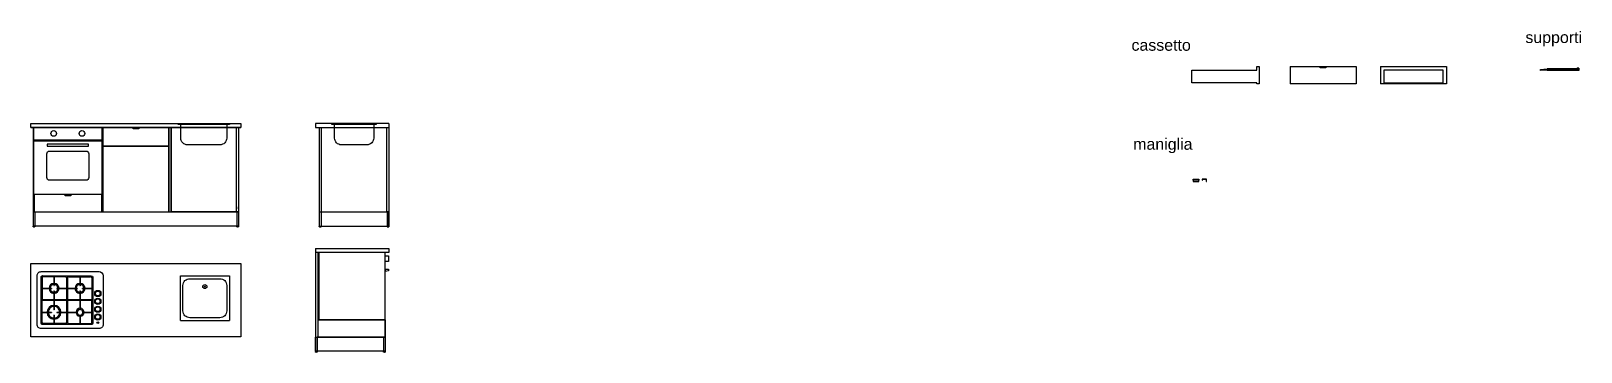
# Model space of a CAD drawing. Header units: millimetres. Extents: x 1912 to 3272, y -106 to 176.
import ezdxf

# ---------------------------------------------------------------- set-up
doc = ezdxf.new("R2010")
doc.units = ezdxf.units.MM
for name, color, linetype in [('ante', 6, 'Continuous'), ('cassetti', 1, 'Continuous'), ('elementi incassati', 4, 'Continuous'), ('supporti', 5, 'Continuous')]:
    doc.layers.add(name, color=color, linetype=linetype)
doc.styles.get("Standard").update_dxf_attribs({"font": 'arial.ttf'})

msp = doc.modelspace()

# ---------------------------------------------------------------- texts
at = {"char_height": 10, "attachment_point": 1}
for s, insert in [('cassetto', (2877.7, 168.6)), ('supporti', (3223.2, 175.4)), ('maniglia', (2879.2, 81.7))]:
    msp.add_mtext_dynamic_manual_height_columns(s, width=173.723, gutter_width=12.5, heights=[0], dxfattribs=dict(at, insert=insert))

# ---------------------------------------------------------------- linework, layer by layer
for p, q in [((2930.7, 141.7), (2987.7, 141.7)), ((2930.7, 130.5), (2930.7, 141.7)), ((2987.7, 141.7), (2987.7, 144.7)), ((2987.7, 144.7), (2989.7, 144.7)), ((2989.7, 144.7), (2989.7, 129.5)), ((3016.8, 144.7), (3016.8, 129.5)), ((3016.8, 144.7), (3074.8, 144.7)), ((3043.3, 143.7), (3043.3, 144.7)), ((3043.3, 144.7), (3048.3, 144.7)), ((3048.3, 143.7), (3043.3, 143.7)), ((3048.3, 144.7), (3048.3, 143.7)), ((3074.8, 144.7), (3074.8, 129.5)), ((3096, 144.7), (3096, 129.5)), ((3096, 144.7), (3154, 144.7)), ((3151, 141.7), (3099, 141.7)), ((3099, 141.7), (3099, 130.5)), ((3151, 130.5), (3151, 141.7)), ((3154, 144.7), (3154, 129.5)), ((2987.7, 130.5), (2930.7, 130.5)), ((2987.7, 129.5), (2987.7, 130.5)), ((2989.7, 129.5), (2987.7, 129.5)), ((3074.8, 129.5), (3016.8, 129.5)), ((3154, 129.5), (3096, 129.5)), ((3099, 130.5), (3151, 130.5)), ((1912.4, 94.7), (2096.4, 94.7)), ((1912.4, 91.2), (1912.4, 94.7)), ((2096.4, 91.2), (1912.4, 91.2)), ((1912.4, 91.2), (2096.4, 91.2)), ((1914.4, 91.2), (1914.4, 4.7)), ((1975.4, 91.2), (1975.4, 17.1)), ((2033.4, 91.2), (2033.4, 17.1)), ((2035.4, 91.2), (2033.4, 91.2)), ((2035.4, 91.2), (2033.4, 91.2)), ((2035.4, 91.2), (2035.4, 17.1)), ((2092.4, 91.2), (2092.4, 17.1)), ((2094.4, 91.2), (2094.4, 4.7)), ((2096.4, 94.7), (2096.4, 91.2)), ((2226.3, 94.7), (2162, 94.7)), ((2162, 94.7), (2162, 91.2)), ((2162, 91.2), (2226.3, 91.2)), ((2165.3, 91.2), (2165.3, 4.6)), ((2167.3, 17.1), (2167.3, 91.2)), ((2224.3, 91.2), (2224.3, 17.1)), ((2226.3, 94.7), (2226.3, 4.6)), ((1975.4, 74.7), (2033.4, 74.7)), ((2931.7, 44.9), (2931.7, 45.9)), ((2931.7, 45.9), (2936.7, 45.9)), ((2936.7, 44.9), (2931.7, 44.9)), ((2931.7, 44.9), (2931.7, 43.9)), ((2931.7, 43.9), (2936.7, 43.9)), ((2936.7, 45.9), (2936.7, 44.9)), ((2936.7, 43.9), (2936.7, 44.9)), ((2939.8, 45.9), (2939.8, 44.9)), ((2943.4, 45.9), (2939.8, 45.9)), ((2939.8, 44.9), (2939.9, 44.9)), ((2939.9, 44.9), (2939.9, 45.8)), ((2939.9, 45.8), (2943.3, 45.8)), ((2943.3, 45.8), (2943.3, 43.9)), ((2943.3, 43.9), (2943.4, 43.9)), ((2943.4, 43.9), (2943.4, 45.9)), ((1915, 32.3), (1915, 17.1)), ((1974.4, 32.3), (1974.4, 17.1)), ((1914.4, 17.1), (2094.4, 17.1)), ((1914.4, 17.1), (1915.9, 17.1)), ((1915.9, 17.1), (1915.9, 4.7)), ((2094.4, 17.1), (2092.9, 17.1)), ((2092.9, 17.1), (2092.9, 4.7)), ((2094.4, 19.7), (2094.4, 21.7)), ((2165.3, 17.1), (2166.8, 17.1)), ((2166.8, 17.1), (2166.8, 4.6)), ((2166.8, 17.1), (2224.8, 17.1)), ((2226.3, 17.1), (2224.8, 17.1)), ((2224.8, 17.1), (2224.8, 4.6)), ((2226.3, 4.6), (2226.3, 17.1)), ((2094.4, 4.7), (1914.4, 4.7)), ((1915.9, 4.7), (1914.4, 4.7)), ((2165.3, 4.6), (2166.8, 4.6)), ((2165.4, 4.6), (2166.8, 4.6)), ((2166.8, 4.6), (2224.8, 4.7)), ((2224.8, 4.6), (2226.3, 4.6)), ((2224.9, 4.6), (2226.3, 4.6)), ((2162, -15.1), (2226.3, -15.1)), ((2162, -15.1), (2162, -105.2)), ((2226.3, -18.6), (2162, -18.6)), ((2164, -18.6), (2164, -92.7)), ((2226.3, -15.1), (2226.3, -18.6)), ((1912.4, -92.4), (1912.4, -28.1)), ((1912.4, -28.1), (2096.4, -28.1)), ((2096.4, -28.1), (2096.4, -92.4)), ((2223, -77.5), (2223, -105.2)), ((2096.4, -92.4), (1912.4, -92.4)), ((2162, -92.7), (2163.5, -92.7)), ((2162, -105.2), (2162, -92.7)), ((2163.5, -92.7), (2163.5, -105.2)), ((2221.5, -92.7), (2163.5, -92.7)), ((2223, -92.7), (2221.5, -92.7)), ((2221.5, -92.7), (2221.5, -105.2)), ((2163.5, -105.2), (2162, -105.2)), ((2163.5, -105.2), (2162.1, -105.2)), ((2221.6, -105.2), (2163.5, -105.1)), ((2223, -105.2), (2221.5, -105.2)), ((2223, -105.2), (2221.6, -105.2))]:
    msp.add_line(p, q)
at = {"lineweight": 25}
for points in [[(1914.4, 4), (1914.4, 4), (1914.4, 4.1), (1914.4, 4.1), (1914.4, 4.1), (1914.4, 4.5)], [(1914.4, 4.5), (1914.4, 4.1), (1914.4, 4.1), (1914.4, 4.1)], [(1914.4, 4.5), (1914.4, 4.1), (1914.4, 4.1), (1914.4, 4.1), (1914.4, 4.1)], [(1914.4, 4.5), (1914.4, 4.5), (1914.4, 4.5)], [(1914.4, 4.5), (1914.4, 4.5), (1914.4, 4.5), (1914.4, 4.5)], [(1914.5, 4.5), (1914.5, 4.5), (1914.5, 4.5), (1914.5, 4.5), (1914.5, 4.5), (1914.4, 4.5)], [(1914.4, 4.1), (1914.4, 4.1), (1914.4, 4)], [(1914.4, 4), (1914.4, 4), (1914.4, 4), (1914.4, 4), (1914.4, 4.1), (1914.4, 4.1), (1914.4, 4.1), (1914.4, 4.1), (1914.4, 4.1)], [(1914.4, 4), (1914.4, 4), (1914.4, 4), (1914.4, 4.1), (1914.4, 4.1), (1914.4, 4.1), (1914.4, 4.1), (1914.4, 4.1), (1914.4, 4.1)], [(1915.7, 4), (1915.7, 4), (1915.6, 4), (1915.6, 4), (1915.5, 4), (1915.5, 4), (1915.4, 4), (1915.3, 4), (1915.3, 4), (1915.2, 4), (1915.1, 4), (1915, 4), (1915, 4), (1914.9, 4), (1914.8, 4), (1914.8, 4), (1914.7, 4), (1914.7, 4), (1914.6, 4), (1914.6, 4), (1914.5, 4), (1914.5, 4), (1914.5, 4), (1914.4, 4), (1914.4, 4), (1914.4, 4), (1914.4, 4)], [(1914.4, 4), (1914.4, 4)], [(1915.7, 4), (1915.7, 4), (1915.6, 4), (1915.6, 4), (1915.5, 4), (1915.4, 4), (1915.4, 4), (1915.3, 4), (1915.2, 4), (1915.2, 4), (1915.1, 4), (1915, 4), (1914.9, 4), (1914.9, 4), (1914.8, 4), (1914.7, 4), (1914.7, 4), (1914.6, 4), (1914.6, 4), (1914.5, 4), (1914.5, 4), (1914.5, 4), (1914.5, 4), (1914.4, 4), (1914.4, 4)], [(1914.4, 4), (1914.4, 4), (1914.4, 4), (1914.4, 4), (1914.4, 4), (1914.4, 4), (1914.4, 4), (1914.4, 4), (1914.4, 4)], [(1914.5, 4.5), (1914.5, 4.7)], [(1914.5, 4), (1914.5, 4), (1914.5, 4), (1914.5, 4), (1914.5, 4), (1914.6, 4.1), (1914.6, 4.1), (1914.6, 4.5)], [(1914.5, 4), (1914.5, 4), (1914.5, 4), (1914.5, 4), (1914.5, 4.1), (1914.5, 4.1), (1914.5, 4.5)], [(1914.5, 4), (1914.5, 4), (1914.5, 4.1), (1914.5, 4.1), (1914.5, 4.1), (1914.5, 4.5)], [(1914.5, 4.5), (1914.5, 4.1), (1914.5, 4.1), (1914.5, 4.1), (1914.5, 4.1)], [(1914.5, 4.5), (1914.5, 4.1), (1914.5, 4.1), (1914.5, 4.1), (1914.5, 4.1)], [(1914.5, 4.5), (1914.5, 4.1), (1914.5, 4.1), (1914.5, 4.1), (1914.6, 4.1)], [(1914.5, 4.5), (1914.5, 4.5), (1914.5, 4.5), (1914.5, 4.5), (1914.5, 4.5), (1914.5, 4.5)], [(1914.6, 4.5), (1914.5, 4.5), (1914.5, 4.5), (1914.5, 4.5), (1914.5, 4.5), (1914.5, 4.5)], [(1914.5, 4), (1914.5, 4), (1914.5, 4), (1914.5, 4.1), (1914.5, 4.1), (1914.5, 4.1), (1914.5, 4.1), (1914.5, 4.1), (1914.5, 4.1)], [(1914.5, 4), (1914.5, 4), (1914.5, 4), (1914.5, 4.1), (1914.5, 4.1), (1914.5, 4.1), (1914.5, 4.1), (1914.5, 4.1)], [(1914.5, 4), (1914.5, 4), (1914.5, 4.1), (1914.5, 4.1), (1914.5, 4.1), (1914.5, 4.1), (1914.5, 4.1)], [(1914.6, 4), (1914.6, 4), (1914.6, 4), (1914.6, 4), (1914.6, 4), (1914.6, 4.1), (1914.6, 4.1), (1914.6, 4.5)], [(1914.6, 4.5), (1914.6, 4.1), (1914.6, 4.1), (1914.6, 4.1), (1914.6, 4.1), (1914.6, 4.1)], [(1914.6, 4.5), (1914.6, 4.1), (1914.7, 4.1), (1914.7, 4.1), (1914.7, 4.1), (1914.7, 4.1)], [(1914.6, 4.5), (1914.6, 4.5), (1914.6, 4.5), (1914.6, 4.5), (1914.6, 4.5), (1914.6, 4.5), (1914.6, 4.5)], [(1914.7, 4.5), (1914.7, 4.5), (1914.7, 4.5), (1914.7, 4.5), (1914.6, 4.5), (1914.6, 4.5), (1914.6, 4.5)], [(1914.6, 4), (1914.6, 4.1), (1914.6, 4.1), (1914.6, 4.1), (1914.6, 4.1), (1914.6, 4.1), (1914.6, 4.1)], [(1914.7, 4.1), (1914.6, 4.1), (1914.6, 4.1), (1914.6, 4.1), (1914.6, 4.1)], [(1914.7, 4.1), (1914.7, 4), (1914.7, 4), (1914.7, 4), (1914.7, 4), (1914.7, 4.1), (1914.7, 4.1), (1914.7, 4.5)], [(1914.7, 4.5), (1914.7, 4.1), (1914.7, 4.1), (1914.7, 4), (1914.7, 4), (1914.7, 4), (1914.7, 4.1), (1914.7, 4.1), (1914.8, 4.1), (1914.8, 4.5)], [(1914.8, 4.5), (1914.7, 4.5), (1914.7, 4.5), (1914.7, 4.5), (1914.7, 4.5), (1914.7, 4.5), (1914.7, 4.5)], [(1914.7, 4.1), (1914.7, 4.1), (1914.7, 4.1), (1914.7, 4.1), (1914.8, 4.1)], [(1914.8, 4.5), (1914.8, 4.1), (1914.8, 4.1), (1914.8, 4), (1914.8, 4), (1914.8, 4), (1914.8, 4.1), (1914.8, 4.1), (1914.8, 4.1), (1914.8, 4.5)], [(1914.8, 4.5), (1914.8, 4.5), (1914.8, 4.5), (1914.8, 4.5), (1914.8, 4.5), (1914.8, 4.5), (1914.8, 4.5)], [(1914.9, 4.5), (1914.9, 4.5), (1914.9, 4.5), (1914.9, 4.5), (1914.9, 4.5), (1914.9, 4.5), (1914.8, 4.5)], [(1914.8, 4.1), (1914.8, 4.1), (1914.8, 4.1), (1914.8, 4.1), (1914.8, 4.1)], [(1914.9, 4.5), (1914.9, 4.5), (1914.9, 4.5)], [(1915, 4.5), (1915, 4.5), (1915, 4.5), (1915, 4.5), (1915, 4.5), (1914.9, 4.5), (1914.9, 4.5)], [(1914.9, 4.5), (1914.9, 4.1), (1914.9, 4.1), (1914.9, 4), (1914.9, 4), (1914.9, 4), (1914.9, 4.1), (1914.9, 4.1), (1914.9, 4.1), (1914.9, 4.5)], [(1914.9, 4.1), (1914.9, 4.1), (1914.9, 4.1), (1914.9, 4.1), (1914.9, 4.1)], [(1915.1, 4.5), (1915.1, 4.5), (1915.1, 4.5), (1915.1, 4.5), (1915.1, 4.5), (1915, 4.5), (1915, 4.5)], [(1915, 4.5), (1915, 4.1), (1915, 4.1), (1915, 4), (1915, 4), (1915, 4), (1915, 4.1), (1915, 4.1), (1915, 4.1), (1915, 4.5)], [(1915, 4.1), (1915, 4.1), (1915, 4.1), (1915, 4.1), (1915, 4.1)], [(1915.2, 4.5), (1915.2, 4.5), (1915.2, 4.5), (1915.2, 4.5), (1915.2, 4.5), (1915.1, 4.5), (1915.1, 4.5)], [(1915.1, 4.5), (1915.1, 4.1), (1915.1, 4.1), (1915.1, 4), (1915.1, 4), (1915.1, 4), (1915.1, 4.1), (1915.1, 4.1), (1915.1, 4.1), (1915.1, 4.5)], [(1915.1, 4.1), (1915.1, 4.1), (1915.1, 4.1), (1915.1, 4.1), (1915.1, 4.1)], [(1915.3, 4.5), (1915.3, 4.5), (1915.3, 4.5), (1915.3, 4.5), (1915.3, 4.5), (1915.2, 4.5), (1915.2, 4.5)], [(1915.2, 4.5), (1915.2, 4.1), (1915.2, 4.1), (1915.2, 4.1), (1915.2, 4), (1915.2, 4), (1915.2, 4), (1915.2, 4.1), (1915.2, 4.1), (1915.2, 4.5)], [(1915.2, 4.1), (1915.2, 4.1), (1915.2, 4.1), (1915.2, 4.1), (1915.2, 4.1)], [(1915.4, 4.5), (1915.4, 4.5), (1915.4, 4.5), (1915.4, 4.5), (1915.3, 4.5), (1915.3, 4.5), (1915.3, 4.5)], [(1915.3, 4.5), (1915.3, 4.1), (1915.3, 4.1), (1915.3, 4.1), (1915.4, 4), (1915.4, 4), (1915.4, 4), (1915.4, 4.1), (1915.4, 4.1), (1915.4, 4.5)], [(1915.3, 4.5), (1915.3, 4.1), (1915.3, 4.1), (1915.3, 4.1), (1915.3, 4), (1915.3, 4), (1915.3, 4), (1915.3, 4.1), (1915.3, 4.1), (1915.3, 4.5)], [(1915.3, 4.1), (1915.3, 4.1), (1915.3, 4.1), (1915.3, 4.1), (1915.3, 4.1)], [(1915.3, 4.1), (1915.4, 4.1), (1915.4, 4.1), (1915.4, 4.1), (1915.4, 4.1)], [(1915.5, 4.5), (1915.5, 4.5), (1915.5, 4.5), (1915.4, 4.5), (1915.4, 4.5), (1915.4, 4.5), (1915.4, 4.5)], [(1915.4, 4.5), (1915.4, 4.1), (1915.4, 4.1), (1915.4, 4.1), (1915.4, 4), (1915.5, 4), (1915.5, 4), (1915.5, 4.1), (1915.5, 4.1), (1915.5, 4.5)], [(1915.4, 4.1), (1915.4, 4.1), (1915.5, 4.1), (1915.5, 4.1), (1915.5, 4.1)], [(1915.5, 4.5), (1915.5, 4.1), (1915.5, 4.1), (1915.5, 4.1), (1915.5, 4), (1915.5, 4), (1915.5, 4), (1915.5, 4.1), (1915.5, 4.1), (1915.5, 4.5)], [(1915.5, 4.5), (1915.5, 4.5), (1915.5, 4.5), (1915.5, 4.5), (1915.5, 4.5), (1915.5, 4.5), (1915.5, 4.5)], [(1915.6, 4.5), (1915.6, 4.5), (1915.6, 4.5), (1915.6, 4.5), (1915.6, 4.5), (1915.6, 4.5), (1915.5, 4.5)], [(1915.5, 4.1), (1915.5, 4.1), (1915.5, 4.1), (1915.5, 4.1), (1915.5, 4.1)], [(1915.6, 4.1), (1915.6, 4), (1915.6, 4), (1915.6, 4), (1915.6, 4), (1915.6, 4.1), (1915.6, 4.1), (1915.6, 4.5)], [(1915.6, 4.1), (1915.6, 4.1), (1915.6, 4.1), (1915.6, 4.1), (1915.6, 4.5)], [(1915.7, 4.5), (1915.7, 4.5), (1915.7, 4.5), (1915.7, 4.5), (1915.7, 4.5), (1915.6, 4.5), (1915.6, 4.5)], [(1915.6, 4.1), (1915.6, 4.1), (1915.6, 4.1), (1915.6, 4.1), (1915.6, 4.1)], [(1915.7, 4), (1915.7, 4), (1915.7, 4), (1915.7, 4), (1915.7, 4), (1915.7, 4.1), (1915.7, 4.1), (1915.7, 4.5)], [(1915.7, 4), (1915.7, 4), (1915.7, 4), (1915.7, 4), (1915.7, 4), (1915.7, 4.1), (1915.7, 4.1), (1915.7, 4.5)], [(1915.7, 4), (1915.7, 4.1), (1915.7, 4.1), (1915.7, 4.1), (1915.7, 4.1), (1915.7, 4.1), (1915.7, 4.1), (1915.7, 4.5)], [(1915.7, 4), (1915.7, 4), (1915.7, 4.1), (1915.7, 4.1), (1915.7, 4.1), (1915.7, 4.1), (1915.7, 4.1), (1915.7, 4.5)], [(1915.7, 4.5), (1915.7, 4.5), (1915.7, 4.5), (1915.7, 4.5), (1915.7, 4.5), (1915.7, 4.5)], [(1915.8, 4.5), (1915.8, 4.5), (1915.8, 4.5), (1915.8, 4.5), (1915.8, 4.5), (1915.7, 4.5)], [(1915.7, 4.1), (1915.7, 4.1), (1915.7, 4.1), (1915.7, 4.1), (1915.7, 4.1)], [(1915.7, 4.1), (1915.7, 4.1), (1915.7, 4.1), (1915.7, 4.1)], [(1915.9, 4), (1915.9, 4), (1915.9, 4), (1915.9, 4), (1915.8, 4), (1915.8, 4), (1915.8, 4), (1915.7, 4)], [(1915.9, 4), (1915.9, 4), (1915.8, 4), (1915.8, 4), (1915.8, 4), (1915.8, 4), (1915.7, 4)], [(1915.8, 4.5), (1915.8, 4.7)], [(1915.8, 4), (1915.8, 4), (1915.8, 4.1), (1915.8, 4.1), (1915.8, 4.1), (1915.8, 4.5)], [(1915.8, 4), (1915.8, 4), (1915.8, 4), (1915.8, 4), (1915.8, 4.1), (1915.8, 4.1), (1915.8, 4.5)], [(1915.8, 4), (1915.8, 4), (1915.8, 4), (1915.8, 4), (1915.8, 4), (1915.8, 4.1), (1915.8, 4.1), (1915.8, 4.5)], [(1915.8, 4), (1915.8, 4), (1915.8, 4.1), (1915.8, 4.1), (1915.8, 4.1), (1915.8, 4.1), (1915.8, 4.1), (1915.8, 4.5)], [(1915.8, 4), (1915.8, 4), (1915.8, 4), (1915.8, 4.1), (1915.8, 4.1), (1915.8, 4.1), (1915.8, 4.1), (1915.8, 4.1), (1915.8, 4.1), (1915.8, 4.5)], [(1915.8, 4), (1915.9, 4), (1915.9, 4), (1915.9, 4.1), (1915.9, 4.1), (1915.9, 4.1), (1915.9, 4.1), (1915.9, 4.1), (1915.9, 4.1), (1915.9, 4.5)], [(1915.8, 4.5), (1915.8, 4.5), (1915.8, 4.5), (1915.8, 4.5), (1915.8, 4.5), (1915.8, 4.5)], [(1915.9, 4.5), (1915.9, 4.5), (1915.9, 4.5), (1915.8, 4.5), (1915.8, 4.5), (1915.8, 4.5)], [(1915.8, 4.1), (1915.8, 4.1), (1915.8, 4.1), (1915.8, 4.1)], [(1915.8, 4.1), (1915.8, 4.1), (1915.8, 4.1), (1915.8, 4.1)], [(1915.8, 4.1), (1915.9, 4.1), (1915.9, 4.1), (1915.9, 4.1)], [(1915.9, 4), (1915.9, 4), (1915.9, 4.1), (1915.9, 4.1), (1915.9, 4.1), (1915.9, 4.5)], [(1915.9, 4.5), (1915.9, 4.1), (1915.9, 4.1)], [(1915.9, 4.5), (1915.9, 4.5), (1915.9, 4.5), (1915.9, 4.5)], [(1915.9, 4.5), (1915.9, 4.5)], [(1915.9, 4), (1915.9, 4), (1915.9, 4), (1915.9, 4.1), (1915.9, 4.1), (1915.9, 4.1), (1915.9, 4.1), (1915.9, 4.1), (1915.9, 4.5)], [(1915.9, 4.1), (1915.9, 4.1), (1915.9, 4.1)], [(1915.9, 4.1), (1915.9, 4.1), (1915.9, 4.1), (1915.9, 4.1), (1915.9, 4.1), (1915.9, 4), (1915.9, 4), (1915.9, 4)], [(1915.9, 4), (1915.9, 4)], [(1915.9, 4), (1915.9, 4), (1915.9, 4), (1915.9, 4), (1915.9, 4), (1915.9, 4), (1915.9, 4), (1915.9, 4), (1915.9, 4)], [(2092.9, 4), (2092.9, 4), (2092.9, 4.1), (2092.9, 4.1), (2092.9, 4.1), (2092.9, 4.5)], [(2092.9, 4.5), (2092.9, 4.1), (2092.9, 4.1), (2092.9, 4.1)], [(2092.9, 4.5), (2092.9, 4.1), (2092.9, 4.1), (2092.9, 4.1), (2092.9, 4.1)], [(2092.9, 4.5), (2092.9, 4.5), (2092.9, 4.5)], [(2092.9, 4.5), (2092.9, 4.5), (2092.9, 4.5), (2092.9, 4.5)], [(2093, 4.5), (2093, 4.5), (2093, 4.5), (2093, 4.5), (2093, 4.5), (2092.9, 4.5)], [(2092.9, 4.1), (2092.9, 4.1), (2092.9, 4)], [(2092.9, 4), (2092.9, 4), (2092.9, 4), (2092.9, 4), (2092.9, 4.1), (2092.9, 4.1), (2092.9, 4.1), (2092.9, 4.1), (2092.9, 4.1)], [(2092.9, 4), (2092.9, 4), (2092.9, 4), (2092.9, 4.1), (2092.9, 4.1), (2092.9, 4.1), (2092.9, 4.1), (2092.9, 4.1), (2092.9, 4.1)], [(2094.2, 4), (2094.2, 4), (2094.1, 4), (2094.1, 4), (2094, 4), (2094, 4), (2093.9, 4), (2093.8, 4), (2093.8, 4), (2093.7, 4), (2093.6, 4), (2093.5, 4), (2093.5, 4), (2093.4, 4), (2093.3, 4), (2093.3, 4), (2093.2, 4), (2093.2, 4), (2093.1, 4), (2093.1, 4), (2093, 4), (2093, 4), (2093, 4), (2092.9, 4), (2092.9, 4), (2092.9, 4), (2092.9, 4)], [(2092.9, 4), (2092.9, 4)], [(2094.2, 4), (2094.2, 4), (2094.1, 4), (2094.1, 4), (2094, 4), (2093.9, 4), (2093.9, 4), (2093.8, 4), (2093.7, 4), (2093.7, 4), (2093.6, 4), (2093.5, 4), (2093.4, 4), (2093.4, 4), (2093.3, 4), (2093.2, 4), (2093.2, 4), (2093.1, 4), (2093.1, 4), (2093, 4), (2093, 4), (2093, 4), (2093, 4), (2092.9, 4), (2092.9, 4)], [(2092.9, 4), (2092.9, 4), (2092.9, 4), (2092.9, 4), (2092.9, 4), (2092.9, 4), (2092.9, 4), (2092.9, 4), (2092.9, 4)], [(2093, 4.5), (2093, 4.7)], [(2093, 4), (2093, 4), (2093, 4), (2093, 4), (2093, 4), (2093.1, 4.1), (2093.1, 4.1), (2093.1, 4.5)], [(2093, 4), (2093, 4), (2093, 4), (2093, 4), (2093, 4.1), (2093, 4.1), (2093, 4.5)], [(2093, 4), (2093, 4), (2093, 4.1), (2093, 4.1), (2093, 4.1), (2093, 4.5)], [(2093, 4.5), (2093, 4.1), (2093, 4.1), (2093, 4.1), (2093, 4.1)], [(2093, 4.5), (2093, 4.1), (2093, 4.1), (2093, 4.1), (2093, 4.1)], [(2093, 4.5), (2093, 4.1), (2093, 4.1), (2093, 4.1), (2093.1, 4.1)], [(2093, 4.5), (2093, 4.5), (2093, 4.5), (2093, 4.5), (2093, 4.5), (2093, 4.5)], [(2093.1, 4.5), (2093, 4.5), (2093, 4.5), (2093, 4.5), (2093, 4.5), (2093, 4.5)], [(2093, 4), (2093, 4), (2093, 4), (2093, 4.1), (2093, 4.1), (2093, 4.1), (2093, 4.1), (2093, 4.1), (2093, 4.1)], [(2093, 4), (2093, 4), (2093, 4), (2093, 4.1), (2093, 4.1), (2093, 4.1), (2093, 4.1), (2093, 4.1)], [(2093, 4), (2093, 4), (2093, 4.1), (2093, 4.1), (2093, 4.1), (2093, 4.1), (2093, 4.1)], [(2093.1, 4), (2093.1, 4), (2093.1, 4), (2093.1, 4), (2093.1, 4), (2093.1, 4.1), (2093.1, 4.1), (2093.1, 4.5)], [(2093.1, 4.5), (2093.1, 4.1), (2093.1, 4.1), (2093.1, 4.1), (2093.1, 4.1), (2093.1, 4.1)], [(2093.1, 4.5), (2093.1, 4.1), (2093.2, 4.1), (2093.2, 4.1), (2093.2, 4.1), (2093.2, 4.1)], [(2093.1, 4.5), (2093.1, 4.5), (2093.1, 4.5), (2093.1, 4.5), (2093.1, 4.5), (2093.1, 4.5), (2093.1, 4.5)], [(2093.2, 4.5), (2093.2, 4.5), (2093.2, 4.5), (2093.2, 4.5), (2093.1, 4.5), (2093.1, 4.5), (2093.1, 4.5)], [(2093.1, 4), (2093.1, 4.1), (2093.1, 4.1), (2093.1, 4.1), (2093.1, 4.1), (2093.1, 4.1), (2093.1, 4.1)], [(2093.2, 4.1), (2093.1, 4.1), (2093.1, 4.1), (2093.1, 4.1), (2093.1, 4.1)], [(2093.2, 4.1), (2093.2, 4), (2093.2, 4), (2093.2, 4), (2093.2, 4), (2093.2, 4.1), (2093.2, 4.1), (2093.2, 4.5)], [(2093.2, 4.5), (2093.2, 4.1), (2093.2, 4.1), (2093.2, 4), (2093.2, 4), (2093.2, 4), (2093.2, 4.1), (2093.2, 4.1), (2093.3, 4.1), (2093.3, 4.5)], [(2093.3, 4.5), (2093.2, 4.5), (2093.2, 4.5), (2093.2, 4.5), (2093.2, 4.5), (2093.2, 4.5), (2093.2, 4.5)], [(2093.2, 4.1), (2093.2, 4.1), (2093.2, 4.1), (2093.2, 4.1), (2093.3, 4.1)], [(2093.3, 4.5), (2093.3, 4.1), (2093.3, 4.1), (2093.3, 4), (2093.3, 4), (2093.3, 4), (2093.3, 4.1), (2093.3, 4.1), (2093.3, 4.1), (2093.3, 4.5)], [(2093.3, 4.5), (2093.3, 4.5), (2093.3, 4.5), (2093.3, 4.5), (2093.3, 4.5), (2093.3, 4.5), (2093.3, 4.5)], [(2093.4, 4.5), (2093.4, 4.5), (2093.4, 4.5), (2093.4, 4.5), (2093.4, 4.5), (2093.4, 4.5), (2093.3, 4.5)], [(2093.3, 4.1), (2093.3, 4.1), (2093.3, 4.1), (2093.3, 4.1), (2093.3, 4.1)], [(2093.4, 4.5), (2093.4, 4.5), (2093.4, 4.5)], [(2093.5, 4.5), (2093.5, 4.5), (2093.5, 4.5), (2093.5, 4.5), (2093.5, 4.5), (2093.4, 4.5), (2093.4, 4.5)], [(2093.4, 4.5), (2093.4, 4.1), (2093.4, 4.1), (2093.4, 4), (2093.4, 4), (2093.4, 4), (2093.4, 4.1), (2093.4, 4.1), (2093.4, 4.1), (2093.4, 4.5)], [(2093.4, 4.1), (2093.4, 4.1), (2093.4, 4.1), (2093.4, 4.1), (2093.4, 4.1)], [(2093.6, 4.5), (2093.6, 4.5), (2093.6, 4.5), (2093.6, 4.5), (2093.6, 4.5), (2093.5, 4.5), (2093.5, 4.5)], [(2093.5, 4.5), (2093.5, 4.1), (2093.5, 4.1), (2093.5, 4), (2093.5, 4), (2093.5, 4), (2093.5, 4.1), (2093.5, 4.1), (2093.5, 4.1), (2093.5, 4.5)], [(2093.5, 4.1), (2093.5, 4.1), (2093.5, 4.1), (2093.5, 4.1), (2093.5, 4.1)], [(2093.7, 4.5), (2093.7, 4.5), (2093.7, 4.5), (2093.7, 4.5), (2093.7, 4.5), (2093.6, 4.5), (2093.6, 4.5)], [(2093.6, 4.5), (2093.6, 4.1), (2093.6, 4.1), (2093.6, 4), (2093.6, 4), (2093.6, 4), (2093.6, 4.1), (2093.6, 4.1), (2093.6, 4.1), (2093.6, 4.5)], [(2093.6, 4.1), (2093.6, 4.1), (2093.6, 4.1), (2093.6, 4.1), (2093.6, 4.1)], [(2093.8, 4.5), (2093.8, 4.5), (2093.8, 4.5), (2093.8, 4.5), (2093.8, 4.5), (2093.7, 4.5), (2093.7, 4.5)], [(2093.7, 4.5), (2093.7, 4.1), (2093.7, 4.1), (2093.7, 4.1), (2093.7, 4), (2093.7, 4), (2093.7, 4), (2093.7, 4.1), (2093.7, 4.1), (2093.7, 4.5)], [(2093.7, 4.1), (2093.7, 4.1), (2093.7, 4.1), (2093.7, 4.1), (2093.7, 4.1)], [(2093.9, 4.5), (2093.9, 4.5), (2093.9, 4.5), (2093.9, 4.5), (2093.8, 4.5), (2093.8, 4.5), (2093.8, 4.5)], [(2093.8, 4.5), (2093.8, 4.1), (2093.8, 4.1), (2093.8, 4.1), (2093.9, 4), (2093.9, 4), (2093.9, 4), (2093.9, 4.1), (2093.9, 4.1), (2093.9, 4.5)], [(2093.8, 4.5), (2093.8, 4.1), (2093.8, 4.1), (2093.8, 4.1), (2093.8, 4), (2093.8, 4), (2093.8, 4), (2093.8, 4.1), (2093.8, 4.1), (2093.8, 4.5)], [(2093.8, 4.1), (2093.8, 4.1), (2093.8, 4.1), (2093.8, 4.1), (2093.8, 4.1)], [(2093.8, 4.1), (2093.9, 4.1), (2093.9, 4.1), (2093.9, 4.1), (2093.9, 4.1)], [(2094, 4.5), (2094, 4.5), (2094, 4.5), (2093.9, 4.5), (2093.9, 4.5), (2093.9, 4.5), (2093.9, 4.5)], [(2093.9, 4.5), (2093.9, 4.1), (2093.9, 4.1), (2093.9, 4.1), (2093.9, 4), (2094, 4), (2094, 4), (2094, 4.1), (2094, 4.1), (2094, 4.5)], [(2093.9, 4.1), (2093.9, 4.1), (2094, 4.1), (2094, 4.1), (2094, 4.1)], [(2094, 4.5), (2094, 4.1), (2094, 4.1), (2094, 4.1), (2094, 4), (2094, 4), (2094, 4), (2094, 4.1), (2094, 4.1), (2094, 4.5)], [(2094, 4.5), (2094, 4.5), (2094, 4.5), (2094, 4.5), (2094, 4.5), (2094, 4.5), (2094, 4.5)], [(2094.1, 4.5), (2094.1, 4.5), (2094.1, 4.5), (2094.1, 4.5), (2094.1, 4.5), (2094.1, 4.5), (2094, 4.5)], [(2094, 4.1), (2094, 4.1), (2094, 4.1), (2094, 4.1), (2094, 4.1)], [(2094.1, 4.1), (2094.1, 4), (2094.1, 4), (2094.1, 4), (2094.1, 4), (2094.1, 4.1), (2094.1, 4.1), (2094.1, 4.5)], [(2094.1, 4.1), (2094.1, 4.1), (2094.1, 4.1), (2094.1, 4.1), (2094.1, 4.5)], [(2094.2, 4.5), (2094.2, 4.5), (2094.2, 4.5), (2094.2, 4.5), (2094.2, 4.5), (2094.1, 4.5), (2094.1, 4.5)], [(2094.1, 4.1), (2094.1, 4.1), (2094.1, 4.1), (2094.1, 4.1), (2094.1, 4.1)], [(2094.2, 4), (2094.2, 4), (2094.2, 4), (2094.2, 4), (2094.2, 4), (2094.2, 4.1), (2094.2, 4.1), (2094.2, 4.5)], [(2094.2, 4), (2094.2, 4), (2094.2, 4), (2094.2, 4), (2094.2, 4), (2094.2, 4.1), (2094.2, 4.1), (2094.2, 4.5)], [(2094.2, 4), (2094.2, 4.1), (2094.2, 4.1), (2094.2, 4.1), (2094.2, 4.1), (2094.2, 4.1), (2094.2, 4.1), (2094.2, 4.5)], [(2094.2, 4), (2094.2, 4), (2094.2, 4.1), (2094.2, 4.1), (2094.2, 4.1), (2094.2, 4.1), (2094.2, 4.1), (2094.2, 4.5)], [(2094.2, 4.5), (2094.2, 4.5), (2094.2, 4.5), (2094.2, 4.5), (2094.2, 4.5), (2094.2, 4.5)], [(2094.3, 4.5), (2094.3, 4.5), (2094.3, 4.5), (2094.3, 4.5), (2094.3, 4.5), (2094.2, 4.5)], [(2094.2, 4.1), (2094.2, 4.1), (2094.2, 4.1), (2094.2, 4.1), (2094.2, 4.1)], [(2094.2, 4.1), (2094.2, 4.1), (2094.2, 4.1), (2094.2, 4.1)], [(2094.4, 4), (2094.4, 4), (2094.4, 4), (2094.4, 4), (2094.3, 4), (2094.3, 4), (2094.3, 4), (2094.2, 4)], [(2094.4, 4), (2094.4, 4), (2094.3, 4), (2094.3, 4), (2094.3, 4), (2094.3, 4), (2094.2, 4)], [(2094.3, 4.5), (2094.3, 4.7)], [(2094.3, 4), (2094.3, 4), (2094.3, 4.1), (2094.3, 4.1), (2094.3, 4.1), (2094.3, 4.5)], [(2094.3, 4), (2094.3, 4), (2094.3, 4), (2094.3, 4), (2094.3, 4.1), (2094.3, 4.1), (2094.3, 4.5)], [(2094.3, 4), (2094.3, 4), (2094.3, 4), (2094.3, 4), (2094.3, 4), (2094.3, 4.1), (2094.3, 4.1), (2094.3, 4.5)], [(2094.3, 4), (2094.3, 4), (2094.3, 4.1), (2094.3, 4.1), (2094.3, 4.1), (2094.3, 4.1), (2094.3, 4.1), (2094.3, 4.5)], [(2094.3, 4), (2094.3, 4), (2094.3, 4), (2094.3, 4.1), (2094.3, 4.1), (2094.3, 4.1), (2094.3, 4.1), (2094.3, 4.1), (2094.3, 4.1), (2094.3, 4.5)], [(2094.3, 4), (2094.4, 4), (2094.4, 4), (2094.4, 4.1), (2094.4, 4.1), (2094.4, 4.1), (2094.4, 4.1), (2094.4, 4.1), (2094.4, 4.1), (2094.4, 4.5)], [(2094.3, 4.5), (2094.3, 4.5), (2094.3, 4.5), (2094.3, 4.5), (2094.3, 4.5), (2094.3, 4.5)], [(2094.4, 4.5), (2094.4, 4.5), (2094.4, 4.5), (2094.3, 4.5), (2094.3, 4.5), (2094.3, 4.5)], [(2094.3, 4.1), (2094.3, 4.1), (2094.3, 4.1), (2094.3, 4.1)], [(2094.3, 4.1), (2094.3, 4.1), (2094.3, 4.1), (2094.3, 4.1)], [(2094.3, 4.1), (2094.4, 4.1), (2094.4, 4.1), (2094.4, 4.1)], [(2094.4, 4), (2094.4, 4), (2094.4, 4.1), (2094.4, 4.1), (2094.4, 4.1), (2094.4, 4.5)], [(2094.4, 4.5), (2094.4, 4.1), (2094.4, 4.1)], [(2094.4, 4.5), (2094.4, 4.5), (2094.4, 4.5), (2094.4, 4.5)], [(2094.4, 4.5), (2094.4, 4.5)], [(2094.4, 4), (2094.4, 4), (2094.4, 4), (2094.4, 4.1), (2094.4, 4.1), (2094.4, 4.1), (2094.4, 4.1), (2094.4, 4.1), (2094.4, 4.5)], [(2094.4, 4.1), (2094.4, 4.1), (2094.4, 4.1)], [(2094.4, 4.1), (2094.4, 4.1), (2094.4, 4.1), (2094.4, 4.1), (2094.4, 4.1), (2094.4, 4), (2094.4, 4), (2094.4, 4)], [(2094.4, 4), (2094.4, 4)], [(2094.4, 4), (2094.4, 4), (2094.4, 4), (2094.4, 4), (2094.4, 4), (2094.4, 4), (2094.4, 4), (2094.4, 4), (2094.4, 4)], [(2165.4, 4.4), (2165.4, 4), (2165.3, 4)], [(2165.4, 4.4), (2165.3, 4.4)], [(2165.4, 3.9), (2165.4, 3.9), (2165.4, 3.9), (2165.4, 4), (2165.3, 4), (2165.3, 4), (2165.3, 4), (2165.3, 4), (2165.3, 4.4)], [(2165.4, 4.4), (2165.4, 4.6)], [(2165.4, 3.9), (2165.4, 3.9), (2165.4, 4), (2165.4, 4), (2165.4, 4), (2165.4, 4.4)], [(2165.4, 3.9), (2165.4, 3.9), (2165.4, 4), (2165.4, 4), (2165.4, 4), (2165.4, 4.4)], [(2165.4, 3.9), (2165.4, 3.9), (2165.4, 3.9), (2165.4, 3.9), (2165.4, 4), (2165.4, 4), (2165.4, 4.4)], [(2165.4, 3.9), (2165.4, 3.9), (2165.4, 3.9), (2165.4, 3.9), (2165.4, 3.9), (2165.4, 4), (2165.4, 4), (2165.4, 4.4)], [(2165.4, 3.9), (2165.4, 3.9), (2165.4, 4), (2165.4, 4), (2165.4, 4), (2165.4, 4), (2165.4, 4), (2165.4, 4.4)], [(2165.4, 3.9), (2165.4, 3.9), (2165.4, 3.9), (2165.4, 4), (2165.4, 4), (2165.4, 4), (2165.4, 4), (2165.4, 4), (2165.4, 4), (2165.4, 4.4)], [(2165.4, 3.9), (2165.4, 3.9), (2165.4, 3.9), (2165.4, 4), (2165.4, 4), (2165.4, 4), (2165.4, 4), (2165.4, 4), (2165.4, 4), (2165.4, 4.4)], [(2165.4, 4.4), (2165.4, 4.4), (2165.4, 4.4), (2165.4, 4.4), (2165.5, 4.4), (2165.5, 4.4)], [(2165.4, 4.4), (2165.4, 4.4), (2165.4, 4.4), (2165.4, 4.4), (2165.4, 4.4), (2165.4, 4.4)], [(2165.4, 4.4), (2165.4, 4.4), (2165.4, 4.4), (2165.4, 4.4), (2165.4, 4.4), (2165.4, 4.4)], [(2165.4, 4.4), (2165.4, 4.4), (2165.4, 4.4), (2165.4, 4.4)], [(2165.4, 4), (2165.4, 4), (2165.4, 4), (2165.4, 4)], [(2165.4, 4), (2165.4, 4), (2165.4, 4), (2165.4, 4)], [(2165.4, 4), (2165.4, 4), (2165.4, 4), (2165.4, 4)], [(2165.4, 4), (2165.4, 4), (2165.4, 4)], [(2165.4, 4), (2165.4, 4), (2165.4, 4), (2165.4, 4), (2165.4, 4), (2165.4, 3.9), (2165.4, 3.9), (2165.4, 3.9)], [(2165.4, 3.9), (2165.4, 3.9), (2165.4, 3.9), (2165.4, 3.9), (2165.4, 3.9), (2165.4, 3.9), (2165.4, 3.9), (2165.5, 3.9)], [(2165.4, 3.9), (2165.4, 3.9)], [(2165.4, 3.9), (2165.4, 3.9), (2165.4, 3.9), (2165.4, 3.9), (2165.4, 3.9), (2165.5, 3.9), (2165.5, 3.9)], [(2165.4, 3.9), (2165.4, 3.9), (2165.4, 3.9), (2165.4, 3.9), (2165.4, 3.9), (2165.4, 3.9), (2165.4, 3.9), (2165.4, 3.9), (2165.4, 3.9)], [(2165.5, 3.9), (2165.5, 3.9), (2165.5, 3.9), (2165.5, 3.9), (2165.5, 3.9), (2165.5, 4), (2165.5, 4), (2165.5, 4.4)], [(2165.5, 3.9), (2165.5, 3.9), (2165.5, 3.9), (2165.6, 3.9), (2165.6, 3.9), (2165.6, 4), (2165.6, 4), (2165.6, 4.4)], [(2165.5, 3.9), (2165.5, 4), (2165.5, 4), (2165.5, 4), (2165.5, 4), (2165.5, 4), (2165.5, 4), (2165.5, 4.4)], [(2165.5, 3.9), (2165.5, 3.9), (2165.5, 4), (2165.5, 4), (2165.5, 4), (2165.5, 4), (2165.5, 4), (2165.5, 4.4)], [(2165.5, 4.4), (2165.5, 4.4), (2165.5, 4.4), (2165.6, 4.4), (2165.6, 4.4), (2165.6, 4.4), (2165.6, 4.4)], [(2165.5, 4.4), (2165.5, 4.4), (2165.5, 4.4), (2165.5, 4.4), (2165.5, 4.4), (2165.5, 4.4)], [(2165.6, 4), (2165.6, 4), (2165.5, 4), (2165.5, 4), (2165.5, 4)], [(2165.5, 4), (2165.5, 4), (2165.5, 4), (2165.5, 4)], [(2165.5, 3.9), (2165.5, 3.9), (2165.6, 3.9), (2165.6, 3.9), (2165.7, 3.9), (2165.8, 3.9), (2165.8, 3.9), (2165.9, 3.9), (2166, 3.9), (2166, 3.9), (2166.1, 3.9), (2166.2, 3.9), (2166.3, 3.9), (2166.3, 3.9), (2166.4, 3.9), (2166.5, 3.9), (2166.5, 3.9), (2166.6, 3.9), (2166.6, 3.9), (2166.7, 3.9), (2166.7, 3.9), (2166.7, 3.9), (2166.8, 3.9), (2166.8, 3.9), (2166.8, 3.9), (2166.8, 3.9), (2166.8, 3.9)], [(2165.5, 3.9), (2165.5, 3.9), (2165.6, 3.9), (2165.7, 3.9), (2165.7, 3.9), (2165.8, 3.9), (2165.8, 3.9), (2165.9, 3.9), (2166, 3.9), (2166.1, 3.9), (2166.1, 3.9), (2166.2, 3.9), (2166.3, 3.9), (2166.4, 3.9), (2166.4, 3.9), (2166.5, 3.9), (2166.5, 3.9), (2166.6, 3.9), (2166.6, 3.9), (2166.7, 3.9), (2166.7, 3.9), (2166.7, 3.9), (2166.8, 3.9), (2166.8, 3.9), (2166.8, 3.9)], [(2165.6, 4), (2165.6, 3.9), (2165.6, 3.9), (2165.6, 3.9), (2165.6, 3.9), (2165.6, 4), (2165.6, 4), (2165.6, 4.4)], [(2165.6, 4), (2165.6, 4), (2165.6, 4), (2165.6, 4), (2165.6, 4.4)], [(2165.6, 4.4), (2165.6, 4.4), (2165.6, 4.4), (2165.6, 4.4), (2165.6, 4.4), (2165.7, 4.4), (2165.7, 4.4)], [(2165.6, 4), (2165.6, 4), (2165.6, 4), (2165.6, 4), (2165.6, 4)], [(2165.7, 4.4), (2165.7, 4), (2165.7, 4), (2165.7, 4), (2165.7, 3.9), (2165.7, 3.9), (2165.7, 3.9), (2165.7, 4), (2165.7, 4), (2165.7, 4.4)], [(2165.7, 4.4), (2165.7, 4.4), (2165.7, 4.4), (2165.7, 4.4), (2165.7, 4.4), (2165.7, 4.4), (2165.8, 4.4)], [(2165.7, 4), (2165.7, 4), (2165.7, 4), (2165.7, 4), (2165.7, 4)], [(2165.8, 4.4), (2165.8, 4.4), (2165.9, 4.4), (2165.9, 4.4), (2165.9, 4.4), (2165.9, 4.4), (2165.9, 4.4)], [(2165.8, 4.4), (2165.8, 4.4), (2165.8, 4.4), (2165.8, 4.4), (2165.8, 4.4), (2165.8, 4.4), (2165.8, 4.4)], [(2165.8, 4.4), (2165.8, 4), (2165.8, 4), (2165.8, 4), (2165.8, 3.9), (2165.8, 3.9), (2165.8, 3.9), (2165.8, 4), (2165.8, 4), (2165.8, 4.4)], [(2165.9, 4.4), (2165.9, 4), (2165.9, 4), (2165.9, 4), (2165.9, 3.9), (2165.9, 3.9), (2165.9, 3.9), (2165.8, 4), (2165.8, 4), (2165.8, 4.4)], [(2165.9, 4), (2165.9, 4), (2165.9, 4), (2165.8, 4), (2165.8, 4)], [(2165.8, 4), (2165.8, 4), (2165.8, 4), (2165.8, 4), (2165.8, 4)], [(2165.9, 4.4), (2165.9, 4.4), (2166, 4.4), (2166, 4.4), (2166, 4.4), (2166, 4.4), (2166, 4.4)], [(2166, 4.4), (2166, 4), (2166, 4), (2166, 4), (2166, 3.9), (2166, 3.9), (2165.9, 3.9), (2165.9, 4), (2165.9, 4), (2165.9, 4.4)], [(2166, 4), (2166, 4), (2166, 4), (2165.9, 4), (2165.9, 4)], [(2166, 4.4), (2166, 4.4), (2166, 4.4), (2166.1, 4.4), (2166.1, 4.4), (2166.1, 4.4), (2166.1, 4.4)], [(2166.1, 4.4), (2166.1, 4), (2166.1, 4), (2166.1, 4), (2166.1, 3.9), (2166, 3.9), (2166, 3.9), (2166, 4), (2166, 4), (2166, 4.4)], [(2166.1, 4), (2166.1, 4), (2166, 4), (2166, 4), (2166, 4)], [(2166.1, 4.4), (2166.1, 4.4), (2166.1, 4.4), (2166.2, 4.4), (2166.2, 4.4), (2166.2, 4.4), (2166.2, 4.4)], [(2166.2, 4.4), (2166.2, 4), (2166.2, 4), (2166.2, 3.9), (2166.1, 3.9), (2166.1, 3.9), (2166.1, 4), (2166.1, 4), (2166.1, 4), (2166.1, 4.4)], [(2166.2, 4), (2166.2, 4), (2166.1, 4), (2166.1, 4), (2166.1, 4)], [(2166.2, 4.4), (2166.2, 4.4), (2166.2, 4.4), (2166.2, 4.4), (2166.3, 4.4), (2166.3, 4.4), (2166.3, 4.4)], [(2166.3, 4.4), (2166.3, 4), (2166.2, 4), (2166.2, 3.9), (2166.2, 3.9), (2166.2, 3.9), (2166.2, 4), (2166.2, 4), (2166.2, 4), (2166.2, 4.4)], [(2166.3, 4), (2166.2, 4), (2166.2, 4), (2166.2, 4), (2166.2, 4)], [(2166.3, 4.4), (2166.3, 4.4), (2166.3, 4.4)], [(2166.3, 4.4), (2166.3, 4), (2166.3, 4), (2166.3, 3.9), (2166.3, 3.9), (2166.3, 3.9), (2166.3, 4), (2166.3, 4), (2166.3, 4), (2166.3, 4.4)], [(2166.3, 4.4), (2166.3, 4.4), (2166.3, 4.4), (2166.3, 4.4), (2166.3, 4.4), (2166.4, 4.4), (2166.4, 4.4)], [(2166.3, 4), (2166.3, 4), (2166.3, 4), (2166.3, 4), (2166.3, 4)], [(2166.4, 4.4), (2166.4, 4), (2166.4, 4), (2166.4, 3.9), (2166.4, 3.9), (2166.4, 3.9), (2166.4, 4), (2166.4, 4), (2166.4, 4), (2166.4, 4.4)], [(2166.4, 4.4), (2166.4, 4.4), (2166.4, 4.4), (2166.4, 4.4), (2166.4, 4.4), (2166.4, 4.4), (2166.5, 4.4)], [(2166.4, 4), (2166.4, 4), (2166.4, 4), (2166.4, 4), (2166.4, 4)], [(2166.6, 4), (2166.6, 3.9), (2166.6, 3.9), (2166.6, 3.9), (2166.6, 3.9), (2166.5, 4), (2166.5, 4), (2166.5, 4.4)], [(2166.5, 4.4), (2166.5, 4), (2166.5, 4), (2166.5, 3.9), (2166.5, 3.9), (2166.5, 3.9), (2166.5, 4), (2166.5, 4), (2166.5, 4), (2166.5, 4.4)], [(2166.6, 4.4), (2166.6, 4), (2166.6, 4), (2166.6, 4), (2166.6, 4), (2166.5, 4)], [(2166.5, 4.4), (2166.5, 4.4), (2166.5, 4.4), (2166.5, 4.4), (2166.5, 4.4), (2166.5, 4.4), (2166.5, 4.4)], [(2166.5, 4.4), (2166.6, 4.4), (2166.6, 4.4), (2166.6, 4.4), (2166.6, 4.4), (2166.6, 4.4), (2166.6, 4.4)], [(2166.5, 4), (2166.5, 4), (2166.5, 4), (2166.5, 4), (2166.5, 4)], [(2166.6, 3.9), (2166.6, 3.9), (2166.6, 3.9), (2166.6, 3.9), (2166.6, 3.9), (2166.6, 4), (2166.6, 4), (2166.6, 4.4)], [(2166.6, 4.4), (2166.6, 4), (2166.6, 4), (2166.6, 4), (2166.6, 4), (2166.6, 4)], [(2166.6, 4.4), (2166.6, 4.4), (2166.6, 4.4), (2166.6, 4.4), (2166.6, 4.4), (2166.7, 4.4), (2166.7, 4.4)], [(2166.6, 3.9), (2166.6, 4), (2166.6, 4), (2166.6, 4), (2166.6, 4), (2166.6, 4), (2166.6, 4)], [(2166.6, 4), (2166.6, 4), (2166.6, 4), (2166.6, 4), (2166.6, 4)], [(2166.7, 3.9), (2166.7, 3.9), (2166.7, 3.9), (2166.7, 3.9), (2166.7, 3.9), (2166.7, 4), (2166.7, 4), (2166.7, 4.4)], [(2166.7, 3.9), (2166.7, 3.9), (2166.7, 3.9), (2166.7, 3.9), (2166.7, 4), (2166.7, 4), (2166.7, 4.4)], [(2166.7, 4.4), (2166.7, 4), (2166.7, 4), (2166.7, 4), (2166.7, 4)], [(2166.7, 4.4), (2166.7, 4), (2166.7, 4), (2166.7, 4), (2166.7, 4)], [(2166.7, 4.4), (2166.7, 4.4), (2166.7, 4.4), (2166.7, 4.4), (2166.7, 4.4), (2166.8, 4.4)], [(2166.7, 4.4), (2166.7, 4.4), (2166.7, 4.4), (2166.7, 4.4), (2166.7, 4.4), (2166.7, 4.4)], [(2166.7, 3.9), (2166.7, 3.9), (2166.7, 3.9), (2166.7, 4), (2166.7, 4), (2166.7, 4), (2166.7, 4), (2166.7, 4)], [(2166.7, 3.9), (2166.7, 3.9), (2166.7, 4), (2166.7, 4), (2166.7, 4), (2166.7, 4), (2166.7, 4)], [(2166.8, 4.4), (2166.8, 4.6)], [(2166.8, 3.9), (2166.8, 3.9), (2166.8, 4), (2166.8, 4), (2166.8, 4), (2166.8, 4.4)], [(2166.8, 3.9), (2166.8, 3.9), (2166.8, 4), (2166.8, 4), (2166.8, 4), (2166.8, 4.4)], [(2166.8, 4.4), (2166.8, 4), (2166.8, 4), (2166.8, 4)], [(2166.8, 4.4), (2166.8, 4), (2166.8, 4), (2166.8, 4), (2166.8, 4)], [(2166.8, 4.4), (2166.8, 4), (2166.8, 4), (2166.8, 4), (2166.8, 4)], [(2166.8, 4.4), (2166.8, 4.4), (2166.8, 4.4)], [(2166.8, 4.4), (2166.8, 4.4), (2166.8, 4.4), (2166.8, 4.4)], [(2166.8, 4.4), (2166.8, 4.4), (2166.8, 4.4), (2166.8, 4.4), (2166.8, 4.4), (2166.8, 4.4)], [(2166.8, 4), (2166.8, 4), (2166.8, 3.9)], [(2166.8, 3.9), (2166.8, 3.9), (2166.8, 3.9), (2166.8, 3.9), (2166.8, 4), (2166.8, 4), (2166.8, 4), (2166.8, 4), (2166.8, 4)], [(2166.8, 3.9), (2166.8, 3.9), (2166.8, 3.9), (2166.8, 4), (2166.8, 4), (2166.8, 4), (2166.8, 4), (2166.8, 4), (2166.8, 4)], [(2166.8, 3.9), (2166.8, 3.9), (2166.8, 3.9), (2166.8, 4), (2166.8, 4), (2166.8, 4), (2166.8, 4), (2166.8, 4), (2166.8, 4)], [(2166.8, 3.9), (2166.8, 3.9)], [(2166.8, 3.9), (2166.8, 3.9), (2166.8, 3.9), (2166.8, 3.9), (2166.8, 3.9), (2166.8, 3.9), (2166.8, 3.9), (2166.8, 3.9), (2166.8, 3.9)], [(2224.9, 4.4), (2224.9, 4), (2224.8, 4)], [(2224.9, 4.4), (2224.8, 4.4)], [(2224.9, 3.9), (2224.9, 3.9), (2224.9, 3.9), (2224.9, 4), (2224.8, 4), (2224.8, 4), (2224.8, 4), (2224.8, 4), (2224.8, 4.4)], [(2224.9, 4.4), (2224.9, 4.6)], [(2224.9, 3.9), (2224.9, 3.9), (2224.9, 4), (2224.9, 4), (2224.9, 4), (2224.9, 4.4)], [(2224.9, 3.9), (2224.9, 3.9), (2224.9, 4), (2224.9, 4), (2224.9, 4), (2224.9, 4.4)], [(2224.9, 3.9), (2224.9, 3.9), (2224.9, 3.9), (2224.9, 3.9), (2224.9, 4), (2224.9, 4), (2224.9, 4.4)], [(2224.9, 3.9), (2224.9, 3.9), (2224.9, 3.9), (2224.9, 3.9), (2224.9, 3.9), (2224.9, 4), (2224.9, 4), (2224.9, 4.4)], [(2224.9, 3.9), (2224.9, 3.9), (2224.9, 4), (2224.9, 4), (2224.9, 4), (2224.9, 4), (2224.9, 4), (2224.9, 4.4)], [(2224.9, 3.9), (2224.9, 3.9), (2224.9, 3.9), (2224.9, 4), (2224.9, 4), (2224.9, 4), (2224.9, 4), (2224.9, 4), (2224.9, 4), (2224.9, 4.4)], [(2224.9, 3.9), (2224.9, 3.9), (2224.9, 3.9), (2224.9, 4), (2224.9, 4), (2224.9, 4), (2224.9, 4), (2224.9, 4), (2224.9, 4), (2224.9, 4.4)], [(2224.9, 4.4), (2224.9, 4.4), (2224.9, 4.4), (2224.9, 4.4), (2225, 4.4), (2225, 4.4)], [(2224.9, 4.4), (2224.9, 4.4), (2224.9, 4.4), (2224.9, 4.4), (2224.9, 4.4), (2224.9, 4.4)], [(2224.9, 4.4), (2224.9, 4.4), (2224.9, 4.4), (2224.9, 4.4), (2224.9, 4.4), (2224.9, 4.4)], [(2224.9, 4.4), (2224.9, 4.4), (2224.9, 4.4), (2224.9, 4.4)], [(2224.9, 4), (2224.9, 4), (2224.9, 4), (2224.9, 4)], [(2224.9, 4), (2224.9, 4), (2224.9, 4), (2224.9, 4)], [(2224.9, 4), (2224.9, 4), (2224.9, 4), (2224.9, 4)], [(2224.9, 4), (2224.9, 4), (2224.9, 4)], [(2224.9, 4), (2224.9, 4), (2224.9, 4), (2224.9, 4), (2224.9, 4), (2224.9, 3.9), (2224.9, 3.9), (2224.9, 3.9)], [(2224.9, 3.9), (2224.9, 3.9), (2224.9, 3.9), (2224.9, 3.9), (2224.9, 3.9), (2224.9, 3.9), (2224.9, 3.9), (2225, 3.9)], [(2224.9, 3.9), (2224.9, 3.9)], [(2224.9, 3.9), (2224.9, 3.9), (2224.9, 3.9), (2224.9, 3.9), (2224.9, 3.9), (2225, 3.9), (2225, 3.9)], [(2224.9, 3.9), (2224.9, 3.9), (2224.9, 3.9), (2224.9, 3.9), (2224.9, 3.9), (2224.9, 3.9), (2224.9, 3.9), (2224.9, 3.9), (2224.9, 3.9)], [(2225, 3.9), (2225, 3.9), (2225, 3.9), (2225, 3.9), (2225, 3.9), (2225, 4), (2225, 4), (2225, 4.4)], [(2225, 3.9), (2225, 3.9), (2225, 3.9), (2225.1, 3.9), (2225.1, 3.9), (2225.1, 4), (2225.1, 4), (2225.1, 4.4)], [(2225, 3.9), (2225, 4), (2225, 4), (2225, 4), (2225, 4), (2225, 4), (2225, 4), (2225, 4.4)], [(2225, 3.9), (2225, 3.9), (2225, 4), (2225, 4), (2225, 4), (2225, 4), (2225, 4), (2225, 4.4)], [(2225, 4.4), (2225, 4.4), (2225, 4.4), (2225.1, 4.4), (2225.1, 4.4), (2225.1, 4.4), (2225.1, 4.4)], [(2225, 4.4), (2225, 4.4), (2225, 4.4), (2225, 4.4), (2225, 4.4), (2225, 4.4)], [(2225.1, 4), (2225.1, 4), (2225, 4), (2225, 4), (2225, 4)], [(2225, 4), (2225, 4), (2225, 4), (2225, 4)], [(2225, 3.9), (2225, 3.9), (2225.1, 3.9), (2225.1, 3.9), (2225.2, 3.9), (2225.3, 3.9), (2225.3, 3.9), (2225.4, 3.9), (2225.5, 3.9), (2225.5, 3.9), (2225.6, 3.9), (2225.7, 3.9), (2225.8, 3.9), (2225.8, 3.9), (2225.9, 3.9), (2226, 3.9), (2226, 3.9), (2226.1, 3.9), (2226.1, 3.9), (2226.2, 3.9), (2226.2, 3.9), (2226.2, 3.9), (2226.3, 3.9), (2226.3, 3.9), (2226.3, 3.9), (2226.3, 3.9), (2226.3, 3.9)], [(2225, 3.9), (2225, 3.9), (2225.1, 3.9), (2225.2, 3.9), (2225.2, 3.9), (2225.3, 3.9), (2225.3, 3.9), (2225.4, 3.9), (2225.5, 3.9), (2225.6, 3.9), (2225.6, 3.9), (2225.7, 3.9), (2225.8, 3.9), (2225.9, 3.9), (2225.9, 3.9), (2226, 3.9), (2226, 3.9), (2226.1, 3.9), (2226.1, 3.9), (2226.2, 3.9), (2226.2, 3.9), (2226.2, 3.9), (2226.3, 3.9), (2226.3, 3.9), (2226.3, 3.9)], [(2225.1, 4), (2225.1, 3.9), (2225.1, 3.9), (2225.1, 3.9), (2225.1, 3.9), (2225.1, 4), (2225.1, 4), (2225.1, 4.4)], [(2225.1, 4), (2225.1, 4), (2225.1, 4), (2225.1, 4), (2225.1, 4.4)], [(2225.1, 4.4), (2225.1, 4.4), (2225.1, 4.4), (2225.1, 4.4), (2225.1, 4.4), (2225.2, 4.4), (2225.2, 4.4)], [(2225.1, 4), (2225.1, 4), (2225.1, 4), (2225.1, 4), (2225.1, 4)], [(2225.2, 4.4), (2225.2, 4), (2225.2, 4), (2225.2, 4), (2225.2, 3.9), (2225.2, 3.9), (2225.2, 3.9), (2225.2, 4), (2225.2, 4), (2225.2, 4.4)], [(2225.2, 4.4), (2225.2, 4.4), (2225.2, 4.4), (2225.2, 4.4), (2225.2, 4.4), (2225.2, 4.4), (2225.3, 4.4)], [(2225.2, 4), (2225.2, 4), (2225.2, 4), (2225.2, 4), (2225.2, 4)], [(2225.3, 4.4), (2225.3, 4.4), (2225.4, 4.4), (2225.4, 4.4), (2225.4, 4.4), (2225.4, 4.4), (2225.4, 4.4)], [(2225.3, 4.4), (2225.3, 4.4), (2225.3, 4.4), (2225.3, 4.4), (2225.3, 4.4), (2225.3, 4.4), (2225.3, 4.4)], [(2225.3, 4.4), (2225.3, 4), (2225.3, 4), (2225.3, 4), (2225.3, 3.9), (2225.3, 3.9), (2225.3, 3.9), (2225.3, 4), (2225.3, 4), (2225.3, 4.4)], [(2225.4, 4.4), (2225.4, 4), (2225.4, 4), (2225.4, 4), (2225.4, 3.9), (2225.4, 3.9), (2225.4, 3.9), (2225.3, 4), (2225.3, 4), (2225.3, 4.4)], [(2225.4, 4), (2225.4, 4), (2225.4, 4), (2225.3, 4), (2225.3, 4)], [(2225.3, 4), (2225.3, 4), (2225.3, 4), (2225.3, 4), (2225.3, 4)], [(2225.4, 4.4), (2225.4, 4.4), (2225.5, 4.4), (2225.5, 4.4), (2225.5, 4.4), (2225.5, 4.4), (2225.5, 4.4)], [(2225.5, 4.4), (2225.5, 4), (2225.5, 4), (2225.5, 4), (2225.5, 3.9), (2225.5, 3.9), (2225.4, 3.9), (2225.4, 4), (2225.4, 4), (2225.4, 4.4)], [(2225.5, 4), (2225.5, 4), (2225.5, 4), (2225.4, 4), (2225.4, 4)], [(2225.5, 4.4), (2225.5, 4.4), (2225.5, 4.4), (2225.6, 4.4), (2225.6, 4.4), (2225.6, 4.4), (2225.6, 4.4)], [(2225.6, 4.4), (2225.6, 4), (2225.6, 4), (2225.6, 4), (2225.6, 3.9), (2225.5, 3.9), (2225.5, 3.9), (2225.5, 4), (2225.5, 4), (2225.5, 4.4)], [(2225.6, 4), (2225.6, 4), (2225.5, 4), (2225.5, 4), (2225.5, 4)], [(2225.6, 4.4), (2225.6, 4.4), (2225.6, 4.4), (2225.7, 4.4), (2225.7, 4.4), (2225.7, 4.4), (2225.7, 4.4)], [(2225.7, 4.4), (2225.7, 4), (2225.7, 4), (2225.7, 3.9), (2225.6, 3.9), (2225.6, 3.9), (2225.6, 4), (2225.6, 4), (2225.6, 4), (2225.6, 4.4)], [(2225.7, 4), (2225.7, 4), (2225.6, 4), (2225.6, 4), (2225.6, 4)], [(2225.7, 4.4), (2225.7, 4.4), (2225.7, 4.4), (2225.7, 4.4), (2225.8, 4.4), (2225.8, 4.4), (2225.8, 4.4)], [(2225.8, 4.4), (2225.8, 4), (2225.7, 4), (2225.7, 3.9), (2225.7, 3.9), (2225.7, 3.9), (2225.7, 4), (2225.7, 4), (2225.7, 4), (2225.7, 4.4)], [(2225.8, 4), (2225.7, 4), (2225.7, 4), (2225.7, 4), (2225.7, 4)], [(2225.8, 4.4), (2225.8, 4.4), (2225.8, 4.4)], [(2225.8, 4.4), (2225.8, 4), (2225.8, 4), (2225.8, 3.9), (2225.8, 3.9), (2225.8, 3.9), (2225.8, 4), (2225.8, 4), (2225.8, 4), (2225.8, 4.4)], [(2225.8, 4.4), (2225.8, 4.4), (2225.8, 4.4), (2225.8, 4.4), (2225.8, 4.4), (2225.9, 4.4), (2225.9, 4.4)], [(2225.8, 4), (2225.8, 4), (2225.8, 4), (2225.8, 4), (2225.8, 4)], [(2225.9, 4.4), (2225.9, 4), (2225.9, 4), (2225.9, 3.9), (2225.9, 3.9), (2225.9, 3.9), (2225.9, 4), (2225.9, 4), (2225.9, 4), (2225.9, 4.4)], [(2225.9, 4.4), (2225.9, 4.4), (2225.9, 4.4), (2225.9, 4.4), (2225.9, 4.4), (2225.9, 4.4), (2226, 4.4)], [(2225.9, 4), (2225.9, 4), (2225.9, 4), (2225.9, 4), (2225.9, 4)], [(2226.1, 4), (2226.1, 3.9), (2226.1, 3.9), (2226.1, 3.9), (2226.1, 3.9), (2226, 4), (2226, 4), (2226, 4.4)], [(2226, 4.4), (2226, 4), (2226, 4), (2226, 3.9), (2226, 3.9), (2226, 3.9), (2226, 4), (2226, 4), (2226, 4), (2226, 4.4)], [(2226.1, 4.4), (2226.1, 4), (2226.1, 4), (2226.1, 4), (2226.1, 4), (2226, 4)], [(2226, 4.4), (2226, 4.4), (2226, 4.4), (2226, 4.4), (2226, 4.4), (2226, 4.4), (2226, 4.4)], [(2226, 4.4), (2226.1, 4.4), (2226.1, 4.4), (2226.1, 4.4), (2226.1, 4.4), (2226.1, 4.4), (2226.1, 4.4)], [(2226, 4), (2226, 4), (2226, 4), (2226, 4), (2226, 4)], [(2226.1, 3.9), (2226.1, 3.9), (2226.1, 3.9), (2226.1, 3.9), (2226.1, 3.9), (2226.1, 4), (2226.1, 4), (2226.1, 4.4)], [(2226.1, 4.4), (2226.1, 4), (2226.1, 4), (2226.1, 4), (2226.1, 4), (2226.1, 4)], [(2226.1, 4.4), (2226.1, 4.4), (2226.1, 4.4), (2226.1, 4.4), (2226.1, 4.4), (2226.2, 4.4), (2226.2, 4.4)], [(2226.1, 3.9), (2226.1, 4), (2226.1, 4), (2226.1, 4), (2226.1, 4), (2226.1, 4), (2226.1, 4)], [(2226.1, 4), (2226.1, 4), (2226.1, 4), (2226.1, 4), (2226.1, 4)], [(2226.2, 3.9), (2226.2, 3.9), (2226.2, 3.9), (2226.2, 3.9), (2226.2, 3.9), (2226.2, 4), (2226.2, 4), (2226.2, 4.4)], [(2226.2, 3.9), (2226.2, 3.9), (2226.2, 3.9), (2226.2, 3.9), (2226.2, 4), (2226.2, 4), (2226.2, 4.4)], [(2226.2, 4.4), (2226.2, 4), (2226.2, 4), (2226.2, 4), (2226.2, 4)], [(2226.2, 4.4), (2226.2, 4), (2226.2, 4), (2226.2, 4), (2226.2, 4)], [(2226.2, 4.4), (2226.2, 4.4), (2226.2, 4.4), (2226.2, 4.4), (2226.2, 4.4), (2226.3, 4.4)], [(2226.2, 4.4), (2226.2, 4.4), (2226.2, 4.4), (2226.2, 4.4), (2226.2, 4.4), (2226.2, 4.4)], [(2226.2, 3.9), (2226.2, 3.9), (2226.2, 3.9), (2226.2, 4), (2226.2, 4), (2226.2, 4), (2226.2, 4), (2226.2, 4)], [(2226.2, 3.9), (2226.2, 3.9), (2226.2, 4), (2226.2, 4), (2226.2, 4), (2226.2, 4), (2226.2, 4)], [(2226.3, 4.4), (2226.3, 4.6)], [(2226.3, 3.9), (2226.3, 3.9), (2226.3, 4), (2226.3, 4), (2226.3, 4), (2226.3, 4.4)], [(2226.3, 3.9), (2226.3, 3.9), (2226.3, 4), (2226.3, 4), (2226.3, 4), (2226.3, 4.4)], [(2226.3, 4.4), (2226.3, 4), (2226.3, 4), (2226.3, 4)], [(2226.3, 4.4), (2226.3, 4), (2226.3, 4), (2226.3, 4), (2226.3, 4)], [(2226.3, 4.4), (2226.3, 4), (2226.3, 4), (2226.3, 4), (2226.3, 4)], [(2226.3, 4.4), (2226.3, 4.4), (2226.3, 4.4)], [(2226.3, 4.4), (2226.3, 4.4), (2226.3, 4.4), (2226.3, 4.4)], [(2226.3, 4.4), (2226.3, 4.4), (2226.3, 4.4), (2226.3, 4.4), (2226.3, 4.4), (2226.3, 4.4)], [(2226.3, 4), (2226.3, 4), (2226.3, 3.9)], [(2226.3, 3.9), (2226.3, 3.9), (2226.3, 3.9), (2226.3, 3.9), (2226.3, 4), (2226.3, 4), (2226.3, 4), (2226.3, 4), (2226.3, 4)], [(2226.3, 3.9), (2226.3, 3.9), (2226.3, 3.9), (2226.3, 4), (2226.3, 4), (2226.3, 4), (2226.3, 4), (2226.3, 4), (2226.3, 4)], [(2226.3, 3.9), (2226.3, 3.9), (2226.3, 3.9), (2226.3, 4), (2226.3, 4), (2226.3, 4), (2226.3, 4), (2226.3, 4), (2226.3, 4)], [(2226.3, 3.9), (2226.3, 3.9)], [(2226.3, 3.9), (2226.3, 3.9), (2226.3, 3.9), (2226.3, 3.9), (2226.3, 3.9), (2226.3, 3.9), (2226.3, 3.9), (2226.3, 3.9), (2226.3, 3.9)], [(2162, -105.4), (2162, -105.8), (2162, -105.8), (2162.1, -105.8)], [(2162, -105.4), (2162, -105.4), (2162.1, -105.4)], [(2162.1, -105.9), (2162.1, -105.9), (2162.1, -105.9), (2162.1, -105.9), (2162, -105.9), (2162, -105.9), (2162, -105.9), (2162, -105.8), (2162, -105.8)], [(2162.1, -105.4), (2162.1, -105.2)], [(2162.1, -105.9), (2162.1, -105.9), (2162.1, -105.9), (2162.1, -105.9), (2162.1, -105.9), (2162.1, -105.8), (2162.1, -105.4)], [(2162.1, -105.9), (2162.1, -105.9), (2162.1, -105.9), (2162.1, -105.9), (2162.1, -105.8), (2162.1, -105.4)], [(2162.1, -105.9), (2162.1, -105.9), (2162.1, -105.9), (2162.1, -105.9), (2162.1, -105.8), (2162.1, -105.4)], [(2162.1, -105.4), (2162.1, -105.8), (2162.1, -105.8), (2162.1, -105.8), (2162.1, -105.8)], [(2162.1, -105.4), (2162.1, -105.8), (2162.1, -105.8), (2162.1, -105.8), (2162.1, -105.8)], [(2162.1, -105.4), (2162.1, -105.8), (2162.1, -105.8), (2162.1, -105.8), (2162.1, -105.8)], [(2162.1, -105.4), (2162.1, -105.4), (2162.1, -105.4), (2162.1, -105.4)], [(2162.1, -105.4), (2162.1, -105.4), (2162.1, -105.4), (2162.1, -105.4), (2162.1, -105.4), (2162.1, -105.4)], [(2162.1, -105.4), (2162.1, -105.4), (2162.1, -105.4), (2162.1, -105.4), (2162.1, -105.4), (2162.1, -105.4)], [(2162.2, -105.4), (2162.2, -105.4), (2162.2, -105.4), (2162.2, -105.4), (2162.1, -105.4), (2162.1, -105.4)], [(2162.1, -105.9), (2162.1, -105.9), (2162.1, -105.9), (2162.1, -105.9), (2162.1, -105.9), (2162.1, -105.9), (2162.1, -105.9), (2162.1, -105.8), (2162.1, -105.8)], [(2162.1, -105.9), (2162.1, -105.9), (2162.1, -105.9), (2162.1, -105.9), (2162.1, -105.9), (2162.1, -105.9), (2162.1, -105.9), (2162.1, -105.8), (2162.1, -105.8)], [(2162.1, -105.9), (2162.1, -105.9), (2162.1, -105.9), (2162.1, -105.9), (2162.1, -105.9), (2162.1, -105.9), (2162.1, -105.8), (2162.1, -105.8)], [(2163.4, -105.9), (2163.3, -105.9), (2163.3, -105.9), (2163.2, -105.9), (2163.1, -105.9), (2163.1, -105.9), (2163, -105.9), (2162.9, -105.9), (2162.9, -105.9), (2162.8, -105.9), (2162.7, -105.9), (2162.7, -105.9), (2162.6, -105.9), (2162.5, -105.9), (2162.5, -105.9), (2162.4, -105.9), (2162.3, -105.9), (2162.3, -105.9), (2162.2, -105.9), (2162.2, -105.9), (2162.1, -105.9), (2162.1, -105.9), (2162.1, -105.9), (2162.1, -105.9), (2162.1, -105.9), (2162.1, -105.9), (2162.1, -105.9)], [(2162.1, -105.9), (2162.1, -105.9), (2162.1, -105.9)], [(2162.1, -105.9), (2162.1, -105.9)], [(2163.3, -105.9), (2163.3, -105.9), (2163.3, -105.9), (2163.2, -105.9), (2163.1, -105.9), (2163.1, -105.9), (2163, -105.9), (2162.9, -105.9), (2162.9, -105.9), (2162.8, -105.9), (2162.7, -105.9), (2162.6, -105.9), (2162.6, -105.9), (2162.5, -105.9), (2162.4, -105.9), (2162.4, -105.9), (2162.3, -105.9), (2162.2, -105.9), (2162.2, -105.9), (2162.2, -105.9), (2162.1, -105.9), (2162.1, -105.9), (2162.1, -105.9), (2162.1, -105.9), (2162.1, -105.9)], [(2162.1, -105.9), (2162.1, -105.9), (2162.1, -105.9), (2162.1, -105.9), (2162.1, -105.9), (2162.1, -105.9), (2162.1, -105.9), (2162.1, -105.9), (2162.1, -105.9)], [(2162.2, -105.9), (2162.2, -105.9), (2162.2, -105.9), (2162.2, -105.9), (2162.2, -105.9), (2162.2, -105.9), (2162.2, -105.8), (2162.2, -105.4)], [(2162.2, -105.9), (2162.2, -105.9), (2162.2, -105.9), (2162.2, -105.9), (2162.2, -105.9), (2162.2, -105.9), (2162.2, -105.8), (2162.2, -105.4)], [(2162.2, -105.4), (2162.2, -105.8), (2162.2, -105.8), (2162.2, -105.8), (2162.2, -105.8)], [(2162.2, -105.4), (2162.2, -105.8), (2162.2, -105.8), (2162.2, -105.8), (2162.2, -105.8), (2162.2, -105.8)], [(2162.2, -105.4), (2162.2, -105.4), (2162.2, -105.4), (2162.2, -105.4), (2162.2, -105.4), (2162.2, -105.4), (2162.2, -105.4)], [(2162.3, -105.4), (2162.3, -105.4), (2162.3, -105.4), (2162.3, -105.4), (2162.3, -105.4), (2162.3, -105.4), (2162.2, -105.4)], [(2162.2, -105.9), (2162.2, -105.9), (2162.2, -105.9), (2162.2, -105.9), (2162.2, -105.9), (2162.2, -105.8), (2162.2, -105.8)], [(2162.2, -105.9), (2162.2, -105.9), (2162.2, -105.9), (2162.2, -105.9), (2162.2, -105.9), (2162.2, -105.8), (2162.2, -105.8)], [(2162.3, -105.9), (2162.3, -105.9), (2162.3, -105.9), (2162.3, -105.9), (2162.3, -105.9), (2162.3, -105.9), (2162.3, -105.8), (2162.3, -105.4)], [(2162.3, -105.4), (2162.3, -105.8), (2162.3, -105.9), (2162.4, -105.9), (2162.4, -105.9), (2162.4, -105.9), (2162.4, -105.9), (2162.4, -105.9), (2162.4, -105.8), (2162.4, -105.4)], [(2162.3, -105.4), (2162.3, -105.8), (2162.3, -105.8), (2162.3, -105.8), (2162.3, -105.8), (2162.3, -105.8)], [(2162.4, -105.4), (2162.4, -105.4), (2162.4, -105.4), (2162.3, -105.4), (2162.3, -105.4), (2162.3, -105.4), (2162.3, -105.4)], [(2162.3, -105.8), (2162.3, -105.8), (2162.4, -105.8), (2162.4, -105.8), (2162.4, -105.8)], [(2162.3, -105.9), (2162.3, -105.9), (2162.3, -105.9), (2162.3, -105.8), (2162.3, -105.8)], [(2162.4, -105.4), (2162.4, -105.8), (2162.4, -105.9), (2162.4, -105.9), (2162.4, -105.9), (2162.4, -105.9), (2162.5, -105.9), (2162.5, -105.9), (2162.5, -105.8), (2162.5, -105.4)], [(2162.5, -105.4), (2162.4, -105.4), (2162.4, -105.4), (2162.4, -105.4), (2162.4, -105.4), (2162.4, -105.4), (2162.4, -105.4)], [(2162.4, -105.8), (2162.4, -105.8), (2162.4, -105.8), (2162.4, -105.8), (2162.5, -105.8)], [(2162.5, -105.4), (2162.5, -105.4), (2162.5, -105.4)], [(2162.6, -105.4), (2162.6, -105.4), (2162.6, -105.4), (2162.6, -105.4), (2162.6, -105.4), (2162.6, -105.4), (2162.5, -105.4)], [(2162.5, -105.4), (2162.5, -105.8), (2162.5, -105.9), (2162.5, -105.9), (2162.5, -105.9), (2162.5, -105.9), (2162.5, -105.9), (2162.5, -105.9), (2162.5, -105.8), (2162.5, -105.4)], [(2162.5, -105.4), (2162.5, -105.4), (2162.5, -105.4), (2162.5, -105.4), (2162.5, -105.4), (2162.5, -105.4), (2162.5, -105.4)], [(2162.5, -105.8), (2162.5, -105.8), (2162.5, -105.8), (2162.5, -105.8), (2162.5, -105.8)], [(2162.7, -105.4), (2162.7, -105.4), (2162.7, -105.4), (2162.7, -105.4), (2162.7, -105.4), (2162.7, -105.4), (2162.6, -105.4)], [(2162.6, -105.4), (2162.6, -105.8), (2162.6, -105.9), (2162.6, -105.9), (2162.6, -105.9), (2162.6, -105.9), (2162.6, -105.9), (2162.6, -105.9), (2162.6, -105.8), (2162.6, -105.4)], [(2162.6, -105.8), (2162.6, -105.8), (2162.6, -105.8), (2162.6, -105.8), (2162.6, -105.8)], [(2162.8, -105.4), (2162.8, -105.4), (2162.8, -105.4), (2162.8, -105.4), (2162.8, -105.4), (2162.8, -105.4), (2162.7, -105.4)], [(2162.7, -105.4), (2162.7, -105.8), (2162.7, -105.9), (2162.7, -105.9), (2162.7, -105.9), (2162.7, -105.9), (2162.7, -105.9), (2162.7, -105.9), (2162.7, -105.8), (2162.7, -105.4)], [(2162.7, -105.8), (2162.7, -105.8), (2162.7, -105.8), (2162.7, -105.8), (2162.7, -105.8)], [(2162.9, -105.4), (2162.9, -105.4), (2162.9, -105.4), (2162.9, -105.4), (2162.9, -105.4), (2162.8, -105.4), (2162.8, -105.4)], [(2162.8, -105.4), (2162.8, -105.8), (2162.8, -105.9), (2162.8, -105.9), (2162.8, -105.9), (2162.8, -105.9), (2162.8, -105.9), (2162.8, -105.9), (2162.8, -105.8), (2162.8, -105.4)], [(2162.8, -105.8), (2162.8, -105.8), (2162.8, -105.8), (2162.8, -105.8), (2162.8, -105.8)], [(2163, -105.4), (2163, -105.4), (2163, -105.4), (2163, -105.4), (2163, -105.4), (2162.9, -105.4), (2162.9, -105.4)], [(2162.9, -105.4), (2162.9, -105.8), (2162.9, -105.9), (2162.9, -105.9), (2162.9, -105.9), (2162.9, -105.9), (2162.9, -105.9), (2162.9, -105.9), (2162.9, -105.8), (2162.9, -105.4)], [(2162.9, -105.8), (2162.9, -105.8), (2162.9, -105.8), (2162.9, -105.8), (2162.9, -105.8)], [(2163.1, -105.4), (2163.1, -105.4), (2163.1, -105.4), (2163.1, -105.4), (2163.1, -105.4), (2163, -105.4), (2163, -105.4)], [(2163, -105.4), (2163, -105.8), (2163, -105.9), (2163, -105.9), (2163, -105.9), (2163, -105.9), (2163, -105.9), (2163, -105.9), (2163, -105.8), (2163, -105.4)], [(2163, -105.8), (2163, -105.8), (2163, -105.8), (2163, -105.8), (2163, -105.8)], [(2163.1, -105.4), (2163.1, -105.8), (2163.1, -105.9), (2163.1, -105.9), (2163.2, -105.9), (2163.2, -105.9), (2163.2, -105.9), (2163.2, -105.9), (2163.2, -105.8), (2163.2, -105.4)], [(2163.1, -105.4), (2163.1, -105.8), (2163.1, -105.9), (2163.1, -105.9), (2163.1, -105.9), (2163.1, -105.9), (2163.1, -105.9), (2163.1, -105.9), (2163.1, -105.8), (2163.1, -105.4)], [(2163.2, -105.4), (2163.2, -105.4), (2163.2, -105.4), (2163.2, -105.4), (2163.1, -105.4), (2163.1, -105.4), (2163.1, -105.4)], [(2163.1, -105.8), (2163.1, -105.8), (2163.1, -105.8), (2163.1, -105.8), (2163.1, -105.8)], [(2163.1, -105.8), (2163.2, -105.8), (2163.2, -105.8), (2163.2, -105.8), (2163.2, -105.8)], [(2163.2, -105.9), (2163.2, -105.9), (2163.2, -105.9), (2163.2, -105.9), (2163.2, -105.9), (2163.2, -105.9), (2163.2, -105.8), (2163.2, -105.4)], [(2163.2, -105.9), (2163.2, -105.9), (2163.2, -105.8), (2163.2, -105.8), (2163.2, -105.4)], [(2163.2, -105.4), (2163.2, -105.4), (2163.2, -105.4), (2163.2, -105.4), (2163.2, -105.4), (2163.2, -105.4), (2163.2, -105.4)], [(2163.3, -105.4), (2163.3, -105.4), (2163.3, -105.4), (2163.3, -105.4), (2163.3, -105.4), (2163.3, -105.4), (2163.2, -105.4)], [(2163.2, -105.8), (2163.2, -105.8), (2163.2, -105.8), (2163.2, -105.8), (2163.2, -105.8)], [(2163.4, -105.9), (2163.4, -105.9), (2163.4, -105.9), (2163.4, -105.9), (2163.4, -105.9), (2163.3, -105.9), (2163.3, -105.8), (2163.3, -105.4)], [(2163.3, -105.9), (2163.3, -105.9), (2163.3, -105.9), (2163.3, -105.9), (2163.3, -105.9), (2163.3, -105.9), (2163.3, -105.8), (2163.3, -105.4)], [(2163.3, -105.9), (2163.3, -105.9), (2163.3, -105.9), (2163.3, -105.9), (2163.3, -105.9), (2163.3, -105.8), (2163.3, -105.8), (2163.3, -105.4)], [(2163.4, -105.4), (2163.4, -105.4), (2163.4, -105.4), (2163.3, -105.4), (2163.3, -105.4), (2163.3, -105.4)], [(2163.3, -105.8), (2163.3, -105.8), (2163.3, -105.8), (2163.3, -105.8), (2163.3, -105.8)], [(2163.3, -105.8), (2163.4, -105.8), (2163.4, -105.8), (2163.4, -105.8)], [(2163.5, -105.9), (2163.5, -105.9), (2163.5, -105.9), (2163.4, -105.9), (2163.4, -105.9), (2163.4, -105.9), (2163.3, -105.9)], [(2163.4, -105.9), (2163.4, -105.9), (2163.4, -105.9), (2163.4, -105.9), (2163.4, -105.9), (2163.4, -105.8), (2163.4, -105.4)], [(2163.4, -105.9), (2163.4, -105.9), (2163.4, -105.9), (2163.4, -105.9), (2163.4, -105.9), (2163.4, -105.9), (2163.4, -105.8), (2163.4, -105.4)], [(2163.4, -105.9), (2163.4, -105.9), (2163.4, -105.9), (2163.4, -105.9), (2163.4, -105.9), (2163.4, -105.8), (2163.4, -105.8), (2163.4, -105.4)], [(2163.4, -105.9), (2163.4, -105.9), (2163.4, -105.9), (2163.4, -105.9), (2163.4, -105.9), (2163.4, -105.8), (2163.4, -105.8), (2163.4, -105.4)], [(2163.4, -105.9), (2163.5, -105.9), (2163.5, -105.9), (2163.5, -105.9), (2163.5, -105.9), (2163.5, -105.9), (2163.5, -105.8), (2163.5, -105.8), (2163.5, -105.8), (2163.5, -105.4)], [(2163.4, -105.4), (2163.4, -105.4), (2163.4, -105.4), (2163.4, -105.4), (2163.4, -105.4), (2163.4, -105.4)], [(2163.5, -105.4), (2163.5, -105.4), (2163.4, -105.4), (2163.4, -105.4), (2163.4, -105.4), (2163.4, -105.4)], [(2163.4, -105.8), (2163.4, -105.8), (2163.4, -105.8), (2163.4, -105.8)], [(2163.4, -105.8), (2163.4, -105.8), (2163.5, -105.8), (2163.5, -105.8)], [(2163.5, -105.9), (2163.5, -105.9), (2163.5, -105.9), (2163.5, -105.9), (2163.5, -105.9), (2163.4, -105.9), (2163.4, -105.9), (2163.4, -105.9)], [(2163.5, -105.4), (2163.5, -105.2)], [(2163.5, -105.9), (2163.5, -105.9), (2163.5, -105.9), (2163.5, -105.9), (2163.5, -105.8), (2163.5, -105.4)], [(2163.5, -105.9), (2163.5, -105.9), (2163.5, -105.9), (2163.5, -105.9), (2163.5, -105.8), (2163.5, -105.4)], [(2163.5, -105.4), (2163.5, -105.8), (2163.5, -105.8)], [(2163.5, -105.9), (2163.5, -105.9), (2163.5, -105.9), (2163.5, -105.9), (2163.5, -105.9), (2163.5, -105.9), (2163.5, -105.9), (2163.5, -105.8), (2163.5, -105.8), (2163.5, -105.4)], [(2163.5, -105.4), (2163.5, -105.4), (2163.5, -105.4), (2163.5, -105.4), (2163.5, -105.4), (2163.5, -105.4)], [(2163.5, -105.4), (2163.5, -105.4), (2163.5, -105.4), (2163.5, -105.4)], [(2163.5, -105.4), (2163.5, -105.4)], [(2163.5, -105.9), (2163.5, -105.9), (2163.5, -105.9), (2163.5, -105.9), (2163.5, -105.9), (2163.5, -105.9), (2163.5, -105.8), (2163.5, -105.8), (2163.5, -105.4)], [(2163.5, -105.8), (2163.5, -105.8), (2163.5, -105.8), (2163.5, -105.8)], [(2163.5, -105.8), (2163.5, -105.8), (2163.5, -105.8)], [(2163.5, -105.8), (2163.5, -105.8), (2163.5, -105.9), (2163.5, -105.9), (2163.5, -105.9), (2163.5, -105.9), (2163.5, -105.9), (2163.5, -105.9)], [(2163.5, -105.9), (2163.5, -105.9)], [(2163.5, -105.9), (2163.5, -105.9), (2163.5, -105.9), (2163.5, -105.9), (2163.5, -105.9), (2163.5, -105.9), (2163.5, -105.9), (2163.5, -105.9), (2163.5, -105.9)], [(2221.5, -105.4), (2221.5, -105.8), (2221.5, -105.8), (2221.6, -105.8)], [(2221.5, -105.4), (2221.5, -105.4), (2221.6, -105.4)], [(2221.6, -105.9), (2221.6, -105.9), (2221.6, -105.9), (2221.6, -105.9), (2221.5, -105.9), (2221.5, -105.9), (2221.5, -105.9), (2221.5, -105.8), (2221.5, -105.8)], [(2221.6, -105.4), (2221.6, -105.2)], [(2221.6, -105.9), (2221.6, -105.9), (2221.6, -105.9), (2221.6, -105.9), (2221.6, -105.9), (2221.6, -105.8), (2221.6, -105.4)], [(2221.6, -105.9), (2221.6, -105.9), (2221.6, -105.9), (2221.6, -105.9), (2221.6, -105.8), (2221.6, -105.4)], [(2221.6, -105.9), (2221.6, -105.9), (2221.6, -105.9), (2221.6, -105.9), (2221.6, -105.8), (2221.6, -105.4)], [(2221.6, -105.4), (2221.6, -105.8), (2221.6, -105.8), (2221.6, -105.8), (2221.6, -105.8)], [(2221.6, -105.4), (2221.6, -105.8), (2221.6, -105.8), (2221.6, -105.8), (2221.6, -105.8)], [(2221.6, -105.4), (2221.6, -105.8), (2221.6, -105.8), (2221.6, -105.8), (2221.6, -105.8)], [(2221.6, -105.4), (2221.6, -105.4), (2221.6, -105.4), (2221.6, -105.4)], [(2221.6, -105.4), (2221.6, -105.4), (2221.6, -105.4), (2221.6, -105.4), (2221.6, -105.4), (2221.6, -105.4)], [(2221.6, -105.4), (2221.6, -105.4), (2221.6, -105.4), (2221.6, -105.4), (2221.6, -105.4), (2221.6, -105.4)], [(2221.7, -105.4), (2221.7, -105.4), (2221.7, -105.4), (2221.7, -105.4), (2221.6, -105.4), (2221.6, -105.4)], [(2221.6, -105.9), (2221.6, -105.9), (2221.6, -105.9), (2221.6, -105.9), (2221.6, -105.9), (2221.6, -105.9), (2221.6, -105.9), (2221.6, -105.8), (2221.6, -105.8)], [(2221.6, -105.9), (2221.6, -105.9), (2221.6, -105.9), (2221.6, -105.9), (2221.6, -105.9), (2221.6, -105.9), (2221.6, -105.9), (2221.6, -105.8), (2221.6, -105.8)], [(2221.6, -105.9), (2221.6, -105.9), (2221.6, -105.9), (2221.6, -105.9), (2221.6, -105.9), (2221.6, -105.9), (2221.6, -105.8), (2221.6, -105.8)], [(2222.9, -105.9), (2222.8, -105.9), (2222.8, -105.9), (2222.7, -105.9), (2222.6, -105.9), (2222.6, -105.9), (2222.5, -105.9), (2222.4, -105.9), (2222.4, -105.9), (2222.3, -105.9), (2222.2, -105.9), (2222.2, -105.9), (2222.1, -105.9), (2222, -105.9), (2222, -105.9), (2221.9, -105.9), (2221.8, -105.9), (2221.8, -105.9), (2221.7, -105.9), (2221.7, -105.9), (2221.6, -105.9), (2221.6, -105.9), (2221.6, -105.9), (2221.6, -105.9), (2221.6, -105.9), (2221.6, -105.9), (2221.6, -105.9)], [(2221.6, -105.9), (2221.6, -105.9), (2221.6, -105.9)], [(2221.6, -105.9), (2221.6, -105.9)], [(2222.8, -105.9), (2222.8, -105.9), (2222.8, -105.9), (2222.7, -105.9), (2222.6, -105.9), (2222.6, -105.9), (2222.5, -105.9), (2222.4, -105.9), (2222.4, -105.9), (2222.3, -105.9), (2222.2, -105.9), (2222.1, -105.9), (2222.1, -105.9), (2222, -105.9), (2221.9, -105.9), (2221.9, -105.9), (2221.8, -105.9), (2221.7, -105.9), (2221.7, -105.9), (2221.7, -105.9), (2221.6, -105.9), (2221.6, -105.9), (2221.6, -105.9), (2221.6, -105.9), (2221.6, -105.9)], [(2221.6, -105.9), (2221.6, -105.9), (2221.6, -105.9), (2221.6, -105.9), (2221.6, -105.9), (2221.6, -105.9), (2221.6, -105.9), (2221.6, -105.9), (2221.6, -105.9)], [(2221.7, -105.9), (2221.7, -105.9), (2221.7, -105.9), (2221.7, -105.9), (2221.7, -105.9), (2221.7, -105.9), (2221.7, -105.8), (2221.7, -105.4)], [(2221.7, -105.9), (2221.7, -105.9), (2221.7, -105.9), (2221.7, -105.9), (2221.7, -105.9), (2221.7, -105.9), (2221.7, -105.8), (2221.7, -105.4)], [(2221.7, -105.4), (2221.7, -105.8), (2221.7, -105.8), (2221.7, -105.8), (2221.7, -105.8)], [(2221.7, -105.4), (2221.7, -105.8), (2221.7, -105.8), (2221.7, -105.8), (2221.7, -105.8), (2221.7, -105.8)], [(2221.7, -105.4), (2221.7, -105.4), (2221.7, -105.4), (2221.7, -105.4), (2221.7, -105.4), (2221.7, -105.4), (2221.7, -105.4)], [(2221.8, -105.4), (2221.8, -105.4), (2221.8, -105.4), (2221.8, -105.4), (2221.8, -105.4), (2221.8, -105.4), (2221.7, -105.4)], [(2221.7, -105.9), (2221.7, -105.9), (2221.7, -105.9), (2221.7, -105.9), (2221.7, -105.9), (2221.7, -105.8), (2221.7, -105.8)], [(2221.7, -105.9), (2221.7, -105.9), (2221.7, -105.9), (2221.7, -105.9), (2221.7, -105.9), (2221.7, -105.8), (2221.7, -105.8)], [(2221.8, -105.9), (2221.8, -105.9), (2221.8, -105.9), (2221.8, -105.9), (2221.8, -105.9), (2221.8, -105.9), (2221.8, -105.8), (2221.8, -105.4)], [(2221.8, -105.4), (2221.8, -105.8), (2221.8, -105.9), (2221.9, -105.9), (2221.9, -105.9), (2221.9, -105.9), (2221.9, -105.9), (2221.9, -105.9), (2221.9, -105.8), (2221.9, -105.4)], [(2221.8, -105.4), (2221.8, -105.8), (2221.8, -105.8), (2221.8, -105.8), (2221.8, -105.8), (2221.8, -105.8)], [(2221.9, -105.4), (2221.9, -105.4), (2221.9, -105.4), (2221.8, -105.4), (2221.8, -105.4), (2221.8, -105.4), (2221.8, -105.4)], [(2221.8, -105.8), (2221.8, -105.8), (2221.9, -105.8), (2221.9, -105.8), (2221.9, -105.8)], [(2221.8, -105.9), (2221.8, -105.9), (2221.8, -105.9), (2221.8, -105.8), (2221.8, -105.8)], [(2221.9, -105.4), (2221.9, -105.8), (2221.9, -105.9), (2221.9, -105.9), (2221.9, -105.9), (2221.9, -105.9), (2222, -105.9), (2222, -105.9), (2222, -105.8), (2222, -105.4)], [(2222, -105.4), (2221.9, -105.4), (2221.9, -105.4), (2221.9, -105.4), (2221.9, -105.4), (2221.9, -105.4), (2221.9, -105.4)], [(2221.9, -105.8), (2221.9, -105.8), (2221.9, -105.8), (2221.9, -105.8), (2222, -105.8)], [(2222, -105.4), (2222, -105.4), (2222, -105.4)], [(2222.1, -105.4), (2222.1, -105.4), (2222.1, -105.4), (2222.1, -105.4), (2222.1, -105.4), (2222.1, -105.4), (2222, -105.4)], [(2222, -105.4), (2222, -105.8), (2222, -105.9), (2222, -105.9), (2222, -105.9), (2222, -105.9), (2222, -105.9), (2222, -105.9), (2222, -105.8), (2222, -105.4)], [(2222, -105.4), (2222, -105.4), (2222, -105.4), (2222, -105.4), (2222, -105.4), (2222, -105.4), (2222, -105.4)], [(2222, -105.8), (2222, -105.8), (2222, -105.8), (2222, -105.8), (2222, -105.8)], [(2222.2, -105.4), (2222.2, -105.4), (2222.2, -105.4), (2222.2, -105.4), (2222.2, -105.4), (2222.2, -105.4), (2222.1, -105.4)], [(2222.1, -105.4), (2222.1, -105.8), (2222.1, -105.9), (2222.1, -105.9), (2222.1, -105.9), (2222.1, -105.9), (2222.1, -105.9), (2222.1, -105.9), (2222.1, -105.8), (2222.1, -105.4)], [(2222.1, -105.8), (2222.1, -105.8), (2222.1, -105.8), (2222.1, -105.8), (2222.1, -105.8)], [(2222.3, -105.4), (2222.3, -105.4), (2222.3, -105.4), (2222.3, -105.4), (2222.3, -105.4), (2222.3, -105.4), (2222.2, -105.4)], [(2222.2, -105.4), (2222.2, -105.8), (2222.2, -105.9), (2222.2, -105.9), (2222.2, -105.9), (2222.2, -105.9), (2222.2, -105.9), (2222.2, -105.9), (2222.2, -105.8), (2222.2, -105.4)], [(2222.2, -105.8), (2222.2, -105.8), (2222.2, -105.8), (2222.2, -105.8), (2222.2, -105.8)], [(2222.4, -105.4), (2222.4, -105.4), (2222.4, -105.4), (2222.4, -105.4), (2222.4, -105.4), (2222.3, -105.4), (2222.3, -105.4)], [(2222.3, -105.4), (2222.3, -105.8), (2222.3, -105.9), (2222.3, -105.9), (2222.3, -105.9), (2222.3, -105.9), (2222.3, -105.9), (2222.3, -105.9), (2222.3, -105.8), (2222.3, -105.4)], [(2222.3, -105.8), (2222.3, -105.8), (2222.3, -105.8), (2222.3, -105.8), (2222.3, -105.8)], [(2222.5, -105.4), (2222.5, -105.4), (2222.5, -105.4), (2222.5, -105.4), (2222.5, -105.4), (2222.4, -105.4), (2222.4, -105.4)], [(2222.4, -105.4), (2222.4, -105.8), (2222.4, -105.9), (2222.4, -105.9), (2222.4, -105.9), (2222.4, -105.9), (2222.4, -105.9), (2222.4, -105.9), (2222.4, -105.8), (2222.4, -105.4)], [(2222.4, -105.8), (2222.4, -105.8), (2222.4, -105.8), (2222.4, -105.8), (2222.4, -105.8)], [(2222.6, -105.4), (2222.6, -105.4), (2222.6, -105.4), (2222.6, -105.4), (2222.6, -105.4), (2222.5, -105.4), (2222.5, -105.4)], [(2222.5, -105.4), (2222.5, -105.8), (2222.5, -105.9), (2222.5, -105.9), (2222.5, -105.9), (2222.5, -105.9), (2222.5, -105.9), (2222.5, -105.9), (2222.5, -105.8), (2222.5, -105.4)], [(2222.5, -105.8), (2222.5, -105.8), (2222.5, -105.8), (2222.5, -105.8), (2222.5, -105.8)], [(2222.6, -105.4), (2222.6, -105.8), (2222.6, -105.9), (2222.6, -105.9), (2222.7, -105.9), (2222.7, -105.9), (2222.7, -105.9), (2222.7, -105.9), (2222.7, -105.8), (2222.7, -105.4)], [(2222.6, -105.4), (2222.6, -105.8), (2222.6, -105.9), (2222.6, -105.9), (2222.6, -105.9), (2222.6, -105.9), (2222.6, -105.9), (2222.6, -105.9), (2222.6, -105.8), (2222.6, -105.4)], [(2222.7, -105.4), (2222.7, -105.4), (2222.7, -105.4), (2222.7, -105.4), (2222.6, -105.4), (2222.6, -105.4), (2222.6, -105.4)], [(2222.6, -105.8), (2222.6, -105.8), (2222.6, -105.8), (2222.6, -105.8), (2222.6, -105.8)], [(2222.6, -105.8), (2222.7, -105.8), (2222.7, -105.8), (2222.7, -105.8), (2222.7, -105.8)], [(2222.7, -105.9), (2222.7, -105.9), (2222.7, -105.9), (2222.7, -105.9), (2222.7, -105.9), (2222.7, -105.9), (2222.7, -105.8), (2222.7, -105.4)], [(2222.7, -105.9), (2222.7, -105.9), (2222.7, -105.8), (2222.7, -105.8), (2222.7, -105.4)], [(2222.7, -105.4), (2222.7, -105.4), (2222.7, -105.4), (2222.7, -105.4), (2222.7, -105.4), (2222.7, -105.4), (2222.7, -105.4)], [(2222.8, -105.4), (2222.8, -105.4), (2222.8, -105.4), (2222.8, -105.4), (2222.8, -105.4), (2222.8, -105.4), (2222.7, -105.4)], [(2222.7, -105.8), (2222.7, -105.8), (2222.7, -105.8), (2222.7, -105.8), (2222.7, -105.8)], [(2222.9, -105.9), (2222.9, -105.9), (2222.9, -105.9), (2222.9, -105.9), (2222.9, -105.9), (2222.8, -105.9), (2222.8, -105.8), (2222.8, -105.4)], [(2222.8, -105.9), (2222.8, -105.9), (2222.8, -105.9), (2222.8, -105.9), (2222.8, -105.9), (2222.8, -105.9), (2222.8, -105.8), (2222.8, -105.4)], [(2222.8, -105.9), (2222.8, -105.9), (2222.8, -105.9), (2222.8, -105.9), (2222.8, -105.9), (2222.8, -105.8), (2222.8, -105.8), (2222.8, -105.4)], [(2222.9, -105.4), (2222.9, -105.4), (2222.9, -105.4), (2222.8, -105.4), (2222.8, -105.4), (2222.8, -105.4)], [(2222.8, -105.8), (2222.8, -105.8), (2222.8, -105.8), (2222.8, -105.8), (2222.8, -105.8)], [(2222.8, -105.8), (2222.9, -105.8), (2222.9, -105.8), (2222.9, -105.8)], [(2223, -105.9), (2223, -105.9), (2223, -105.9), (2222.9, -105.9), (2222.9, -105.9), (2222.9, -105.9), (2222.8, -105.9)], [(2222.9, -105.9), (2222.9, -105.9), (2222.9, -105.9), (2222.9, -105.9), (2222.9, -105.9), (2222.9, -105.8), (2222.9, -105.4)], [(2222.9, -105.9), (2222.9, -105.9), (2222.9, -105.9), (2222.9, -105.9), (2222.9, -105.9), (2222.9, -105.9), (2222.9, -105.8), (2222.9, -105.4)], [(2222.9, -105.9), (2222.9, -105.9), (2222.9, -105.9), (2222.9, -105.9), (2222.9, -105.9), (2222.9, -105.8), (2222.9, -105.8), (2222.9, -105.4)], [(2222.9, -105.9), (2222.9, -105.9), (2222.9, -105.9), (2222.9, -105.9), (2222.9, -105.9), (2222.9, -105.8), (2222.9, -105.8), (2222.9, -105.4)], [(2222.9, -105.9), (2223, -105.9), (2223, -105.9), (2223, -105.9), (2223, -105.9), (2223, -105.9), (2223, -105.8), (2223, -105.8), (2223, -105.8), (2223, -105.4)], [(2222.9, -105.4), (2222.9, -105.4), (2222.9, -105.4), (2222.9, -105.4), (2222.9, -105.4), (2222.9, -105.4)], [(2223, -105.4), (2223, -105.4), (2222.9, -105.4), (2222.9, -105.4), (2222.9, -105.4), (2222.9, -105.4)], [(2222.9, -105.8), (2222.9, -105.8), (2222.9, -105.8), (2222.9, -105.8)], [(2222.9, -105.8), (2222.9, -105.8), (2223, -105.8), (2223, -105.8)], [(2223, -105.9), (2223, -105.9), (2223, -105.9), (2223, -105.9), (2223, -105.9), (2222.9, -105.9), (2222.9, -105.9), (2222.9, -105.9)], [(2223, -105.4), (2223, -105.2)], [(2223, -105.9), (2223, -105.9), (2223, -105.9), (2223, -105.9), (2223, -105.8), (2223, -105.4)], [(2223, -105.9), (2223, -105.9), (2223, -105.9), (2223, -105.9), (2223, -105.8), (2223, -105.4)], [(2223, -105.4), (2223, -105.8), (2223, -105.8)], [(2223, -105.9), (2223, -105.9), (2223, -105.9), (2223, -105.9), (2223, -105.9), (2223, -105.9), (2223, -105.9), (2223, -105.8), (2223, -105.8), (2223, -105.4)], [(2223, -105.4), (2223, -105.4), (2223, -105.4), (2223, -105.4), (2223, -105.4), (2223, -105.4)], [(2223, -105.4), (2223, -105.4), (2223, -105.4), (2223, -105.4)], [(2223, -105.4), (2223, -105.4)], [(2223, -105.9), (2223, -105.9), (2223, -105.9), (2223, -105.9), (2223, -105.9), (2223, -105.9), (2223, -105.8), (2223, -105.8), (2223, -105.4)], [(2223, -105.8), (2223, -105.8), (2223, -105.8), (2223, -105.8)], [(2223, -105.8), (2223, -105.8), (2223, -105.8)], [(2223, -105.8), (2223, -105.8), (2223, -105.9), (2223, -105.9), (2223, -105.9), (2223, -105.9), (2223, -105.9), (2223, -105.9)], [(2223, -105.9), (2223, -105.9)], [(2223, -105.9), (2223, -105.9), (2223, -105.9), (2223, -105.9), (2223, -105.9), (2223, -105.9), (2223, -105.9), (2223, -105.9), (2223, -105.9)]]:
    msp.add_lwpolyline(points, dxfattribs=at)
at = {"layer": 'ante'}
for p, q in [((2033.4, 74.7), (1975.4, 74.7)), ((1975.4, 74.7), (1975.4, 17.1)), ((2033.4, 17.1), (2033.4, 74.7)), ((1975.4, 17.1), (2033.4, 17.1))]:
    msp.add_line(p, q, dxfattribs=at)
msp.add_lwpolyline([(2035.4, 91.2), (2094.4, 91.2), (2094.4, 17.1), (2035.4, 17.1)], close=True, dxfattribs=at)
at = {"layer": 'cassetti'}
for p, q in [((2001.9, 90.2), (2001.9, 91.2)), ((2001.9, 91.2), (2006.9, 91.2)), ((2006.9, 90.2), (2001.9, 90.2)), ((2006.9, 91.2), (2006.9, 90.2)), ((1942.3, 31.3), (1942.3, 32.3)), ((1942.3, 32.3), (1947.3, 32.3)), ((1947.3, 31.3), (1942.3, 31.3)), ((1947.3, 32.3), (1947.3, 31.3)), ((2223, -77.5), (2164, -77.5)), ((2164, -77.5), (2164, -92.7)), ((2223, -92.7), (2223, -77.5)), ((2164, -92.7), (2223, -92.7))]:
    msp.add_line(p, q, dxfattribs=at)
for points in [[(2033.4, 91.2), (1975.4, 91.2), (1975.4, 74.7), (2033.4, 74.7)], [(1974.4, 32.3), (1915.2, 32.3), (1915.2, 17.1), (1974.4, 17.1)]]:
    msp.add_lwpolyline(points, close=True, dxfattribs=at)
at = {"layer": 'elementi incassati'}
for p, q in [((2041.4, 94.7), (2086.4, 94.7)), ((2041.4, 94), (2041.4, 94.7)), ((2086.4, 94), (2041.4, 94)), ((2049, 94.7), (2049, 94.7)), ((2086.4, 94.7), (2086.4, 94)), ((2176.3, 94.7), (2215.3, 94.7)), ((2176.3, 94), (2176.3, 94.7)), ((2215.3, 94), (2176.3, 94)), ((2215.3, 94.7), (2215.3, 94)), ((1962.7, 76.7), (1926.7, 76.7)), ((1926.7, 76.7), (1926.7, 74.7)), ((1926.7, 74.7), (1962.7, 74.7)), ((1962.7, 74.7), (1962.7, 76.7)), ((2223, -18.6), (2165, -18.6)), ((2165, -18.6), (2165, -77.5)), ((2223, -77.5), (2223, -18.6)), ((2223, -21.3), (2226, -21.3)), ((2226, -26.3), (2223, -26.3)), ((2226, -21.3), (2226, -26.3)), ((1942.4, -39.5), (1923.3, -39.5)), ((1942.4, -39.8), (1923.3, -39.8)), ((1945.5, -39.5), (1964.7, -39.5)), ((1945.5, -39.8), (1964.7, -39.8)), ((2223, -33.1), (2223, -35.1)), ((2223, -33.1), (2226, -33.1)), ((2226, -34.6), (2223, -35.1)), ((2226, -33.1), (2226, -34.6)), ((1921.9, -40.8), (1921.9, -60.3)), ((1922.3, -40.8), (1922.3, -60.3)), ((1953, -49.8), (1953, -50.1)), ((1955.5, -47.7), (1955.2, -47.7)), ((1955.2, -52.3), (1955.5, -52.3)), ((1957.7, -50.1), (1957.7, -49.8)), ((1965.7, -40.8), (1965.7, -60.3)), ((1966, -40.8), (1966, -60.3)), ((1921.9, -79.8), (1921.9, -60.3)), ((1965.7, -60.1), (1922.3, -60.1)), ((1922.3, -79.8), (1922.3, -60.3)), ((1965.7, -60.5), (1922.3, -60.5)), ((1965.7, -79.8), (1965.7, -60.3)), ((1966, -79.8), (1966, -60.3)), ((1955.5, -68.7), (1955.2, -68.7)), ((1955.2, -73.4), (1955.5, -73.4)), ((2165, -77.5), (2223, -77.5))]:
    msp.add_line(p, q, dxfattribs=at)
for points in [[(1974.4, 32.3), (1974.4, 32.3), (1915, 32.3), (1915, 91.2), (1974.4, 91.2), (1974.4, 32.3)], [(2049.8, 94), (2049.8, 94)], [(1915, 80.4), (1974.4, 80.4)], [(1915, 79.4), (1974.4, 79.4)], [(1932.5, -39.8), (1932.5, -47.6)], [(1932.8, -39.8), (1932.8, -39.8), (1932.8, -47.6)], [(1955.2, -39.8), (1955.2, -39.8), (1955.2, -47.7)], [(1955.5, -39.8), (1955.5, -47.7)], [(2043.4, -78.1), (2043.4, -78.1), (2043.4, -39.1), (2086.4, -39.1), (2086.4, -78.1)], [(1922.3, -49.8), (1930.3, -49.8)], [(1922.3, -50.1), (1930.3, -50.1)], [(1930.3, -49.8), (1930.3, -50.1)], [(1932.5, -47.6), (1932.8, -47.6)], [(1932.5, -52.3), (1932.4, -68.7)], [(1932.5, -52.3), (1932.8, -52.3)], [(1932.8, -52.3), (1932.8, -68.7)], [(1935, -49.8), (1953, -49.8)], [(1935, -49.8), (1935, -50.1)], [(1935, -50.1), (1953, -50.1)], [(1943.4, -40.8), (1943.4, -49.8)], [(1943.4, -50.1), (1943.4, -60.1)], [(1943.8, -40.8), (1943.8, -49.8)], [(1943.8, -50.1), (1943.8, -60.1)], [(1944.2, -40.8), (1944.2, -49.8)], [(1944.2, -50.1), (1944.2, -60.1)], [(1944.5, -40.8), (1944.5, -49.8)], [(1944.5, -50.1), (1944.5, -60.1)], [(1955.2, -52.3), (1955.2, -68.7)], [(1955.5, -52.3), (1955.5, -68.7)], [(1957.7, -49.8), (1965.7, -49.8)], [(1957.7, -50.1), (1965.7, -50.1)], [(1943.4, -60.5), (1943.4, -70.8)], [(1943.8, -60.5), (1943.8, -70.8)], [(1944.2, -60.5), (1944.2, -70.8)], [(1944.5, -60.5), (1944.5, -70.8)], [(1922.3, -70.8), (1930.3, -70.8)], [(1922.3, -71.1), (1930.3, -71.1)], [(1930.3, -70.8), (1930.3, -71.1)], [(1932.4, -73.4), (1932.4, -80.8)], [(1932.8, -73.4), (1932.4, -73.4)], [(1932.8, -68.7), (1932.4, -68.7)], [(1932.8, -73.4), (1932.8, -80.8)], [(1935, -70.8), (1953, -70.8)], [(1935, -70.8), (1935, -71.1)], [(1935, -71.1), (1953, -71.1)], [(1953, -70.8), (1953, -71.1)], [(1955.2, -73.4), (1955.2, -80.8)], [(1955.5, -73.4), (1955.5, -80.8)], [(1957.7, -70.8), (1965.7, -70.8)], [(1957.7, -70.8), (1957.7, -71.1)], [(1957.7, -71.1), (1965.7, -71.1)], [(2043.4, -78.1), (2086.4, -78.1)]]:
    msp.add_lwpolyline(points, dxfattribs=at)
for points in [[(2049.7, 76), (2049.7, 76, -0.414214), (2043.7, 82), (2043.7, 94)], [(2084.1, 94), (2084.1, 82, -0.414214), (2078.1, 76), (2049.7, 76)], [(2184.6, 76), (2184.6, 76, -0.414214), (2178.7, 82), (2178.7, 94)], [(2213, 94), (2213, 82, -0.414214), (2207, 76), (2184.6, 76)], [(1917.7, -38.8, -0.414575), (1921.3, -35.3), (1972.1, -35.3, -0.413852), (1975.7, -38.9), (1975.7, -81.7, -0.414214), (1972.1, -85.3), (1921.3, -85.3, -0.414214), (1917.7, -81.7), (1917.7, -38.8)], [(1953.8, -81.7), (1922.6, -81.7, -0.414217), (1921.3, -80.4), (1921.3, -40.2, -0.41464), (1922.7, -38.8), (1965.3, -38.9)], [(1965.3, -38.9), (1965.3, -38.9, -0.406536), (1966.7, -40.3), (1966.7, -80.4, -0.414214), (1965.3, -81.7), (1953.8, -81.7)], [(1943.8, -71.1), (1943.8, -79.8, -0.414214), (1942.4, -81.1), (1923.3, -81.1, -0.414214), (1921.9, -79.8)], [(1943.4, -71.1), (1943.4, -79.8, -0.414214), (1942.4, -80.8), (1923.3, -80.8, -0.414214), (1922.3, -79.8)], [(1944.2, -71.1), (1944.2, -79.8, 0.414214), (1945.5, -81.1), (1964.7, -81.1, 0.414214), (1966, -79.8)], [(1944.5, -71.1), (1944.5, -79.8, 0.414214), (1945.5, -80.8), (1964.7, -80.8, 0.414214), (1965.7, -79.8)]]:
    msp.add_lwpolyline(points, format="xyb", dxfattribs=at)
for points in [[(1928.7, 70.5), (1960.7, 70.5, -0.414214), (1963.1, 68.1), (1963.1, 47.3, -0.414214), (1960.7, 44.9), (1928.7, 44.9, -0.414214), (1926.3, 47.3), (1926.3, 68.1, -0.414214)], [(2051.7, -41.5), (2078.1, -41.5, -0.414214), (2084.1, -47.4), (2084.1, -69.8, -0.414214), (2078.1, -75.8), (2051.7, -75.8, -0.414214), (2045.7, -69.8), (2045.7, -47.4, -0.414214)]]:
    msp.add_lwpolyline(points, format="xyb", close=True, dxfattribs=at)
for centre, radius in [((1932.3, 86), 2.5), ((1957.1, 86), 2.5), ((1971, -54.5), 2.73), ((1971, -54.5), 2.05), ((2064.9, -48.4), 1.79), ((2064.9, -48.4), 0.437), ((1971, -61.3), 2.73), ((1971, -68.3), 2.73), ((1971, -61.3), 2.05), ((1971, -68.3), 2.05), ((1971, -75.1), 2.73), ((1971, -75.1), 2.05), ((1971, -80.1), 0.775)]:
    msp.add_circle(centre, radius, dxfattribs=at)
for centre, radius, start, end in [((1923.3, -40.8), 1.37, 90, 180), ((1923.3, -40.8), 1.02, 90, 180), ((1942.4, -40.8), 1.37, 0, 90), ((1942.4, -40.8), 1.02, 0, 90), ((1945.5, -40.8), 1.37, 90, 180), ((1945.5, -40.8), 1.02, 90, 180), ((1964.7, -40.8), 1.37, 0, 90), ((1964.7, -40.8), 1.02, 0, 90), ((1932.6, -50), 4.41, 92.9496, 177.3184), ((1932.6, -50), 4.41, 183.1943, 267.0383), ((1932.6, -50), 3.41, 92.9496, 177.3184), ((1932.6, -50), 3.41, 183.1943, 267.0383), ((1932.6, -50), 3.41, 2.6843, 87.0737), ((1932.6, -50), 3.41, 272.9142, 356.8084), ((1932.6, -50), 4.41, 2.6843, 87.0737), ((1932.6, -50), 4.41, 272.9142, 356.8084), ((1955.4, -50), 4.41, 92.9257, 176.6646), ((1955.4, -50), 4.41, 182.5406, 267.0864), ((1955.4, -50), 3.41, 92.9257, 176.6646), ((1955.4, -50), 3.41, 182.5406, 267.0864), ((1955.4, -50), 3.41, 3.3381, 87.0499), ((1955.4, -50), 3.41, 272.9622, 357.4621), ((1955.4, -50), 4.41, 3.3381, 87.0499), ((1955.4, -50), 4.41, 272.9622, 357.4621), ((1932.6, -71), 6.08, 92.0065, 177.379), ((1932.6, -71), 5.08, 92.0065, 177.379), ((1932.6, -71), 6.08, 2.6252, 88.0557), ((1932.6, -71), 5.08, 2.6252, 88.0557), ((1955.4, -71), 3.52, 93.9107, 174.6962), ((1955.4, -71), 3.52, 5.308, 85.9515), ((1932.6, -71), 6.08, 181.3301, 267.9814), ((1932.6, -71), 5.08, 181.3301, 267.9814), ((1932.6, -71), 5.08, 271.9323, 358.6741), ((1932.6, -71), 6.08, 271.9323, 358.6741), ((1955.4, -71), 3.52, 182.6575, 266.1014), ((1955.4, -71), 2.52, 93.9107, 174.6962), ((1955.4, -71), 2.52, 182.6575, 266.1014), ((1955.4, -71), 2.52, 5.308, 85.9515), ((1955.4, -71), 2.52, 274.0605, 357.3467), ((1955.4, -71), 3.52, 274.0605, 357.3467)]:
    msp.add_arc(centre, radius, start, end, dxfattribs=at)
at = {"layer": 'supporti'}
for p, q in [((3236.5, 142.2), (3242.3, 142.7)), ((3242.3, 142.5), (3236.5, 142)), ((3236.5, 141.2), (3236.5, 142.2)), ((3236.5, 141.2), (3236.5, 142.2)), ((3242.3, 141.7), (3236.5, 141.2)), ((3268.1, 142.7), (3242.3, 142.7)), ((3242.3, 142.5), (3267, 142.5)), ((3242.3, 141.7), (3268.5, 141.7)), ((3268.1, 142.5), (3267, 142.5)), ((3268.7, 143.2), (3268.1, 142.7)), ((3268.1, 142.7), (3268.1, 142.5)), ((3269.2, 141.2), (3268.5, 141.7)), ((3270.2, 143.2), (3268.7, 143.2)), ((3270.2, 141.2), (3269.2, 141.2)), ((3270.2, 143.2), (3270.2, 141.2))]:
    msp.add_line(p, q, dxfattribs=at)
for centre, radius in [((3236.7, 141.8), 0.167), ((3236.7, 141.8), 0.138), ((3242.2, 142), 0.167), ((3242.2, 142), 0.138), ((3251.7, 142), 0.167), ((3251.7, 142), 0.138), ((3260.4, 142), 0.167), ((3260.4, 142), 0.138), ((3268.4, 142), 0.167), ((3268.4, 142), 0.138), ((3269.6, 141.8), 0.6), ((3269.6, 141.8), 0.525), ((3269.6, 141.8), 0.321), ((3269.6, 141.8), 0.29), ((3269.6, 142.9), 0.167), ((3269.6, 142.9), 0.138), ((3269.6, 141.8), 0.0933)]:
    msp.add_circle(centre, radius, dxfattribs=at)

msp.set_redraw_order([(e.dxf.handle, doc.entitydb.next_handle()) for e in msp.query("TEXT MTEXT ATTDEF DIMENSION ARC_DIMENSION")])  # texts and dimensions are drawn at this point

doc.saveas('drawing.dxf')
